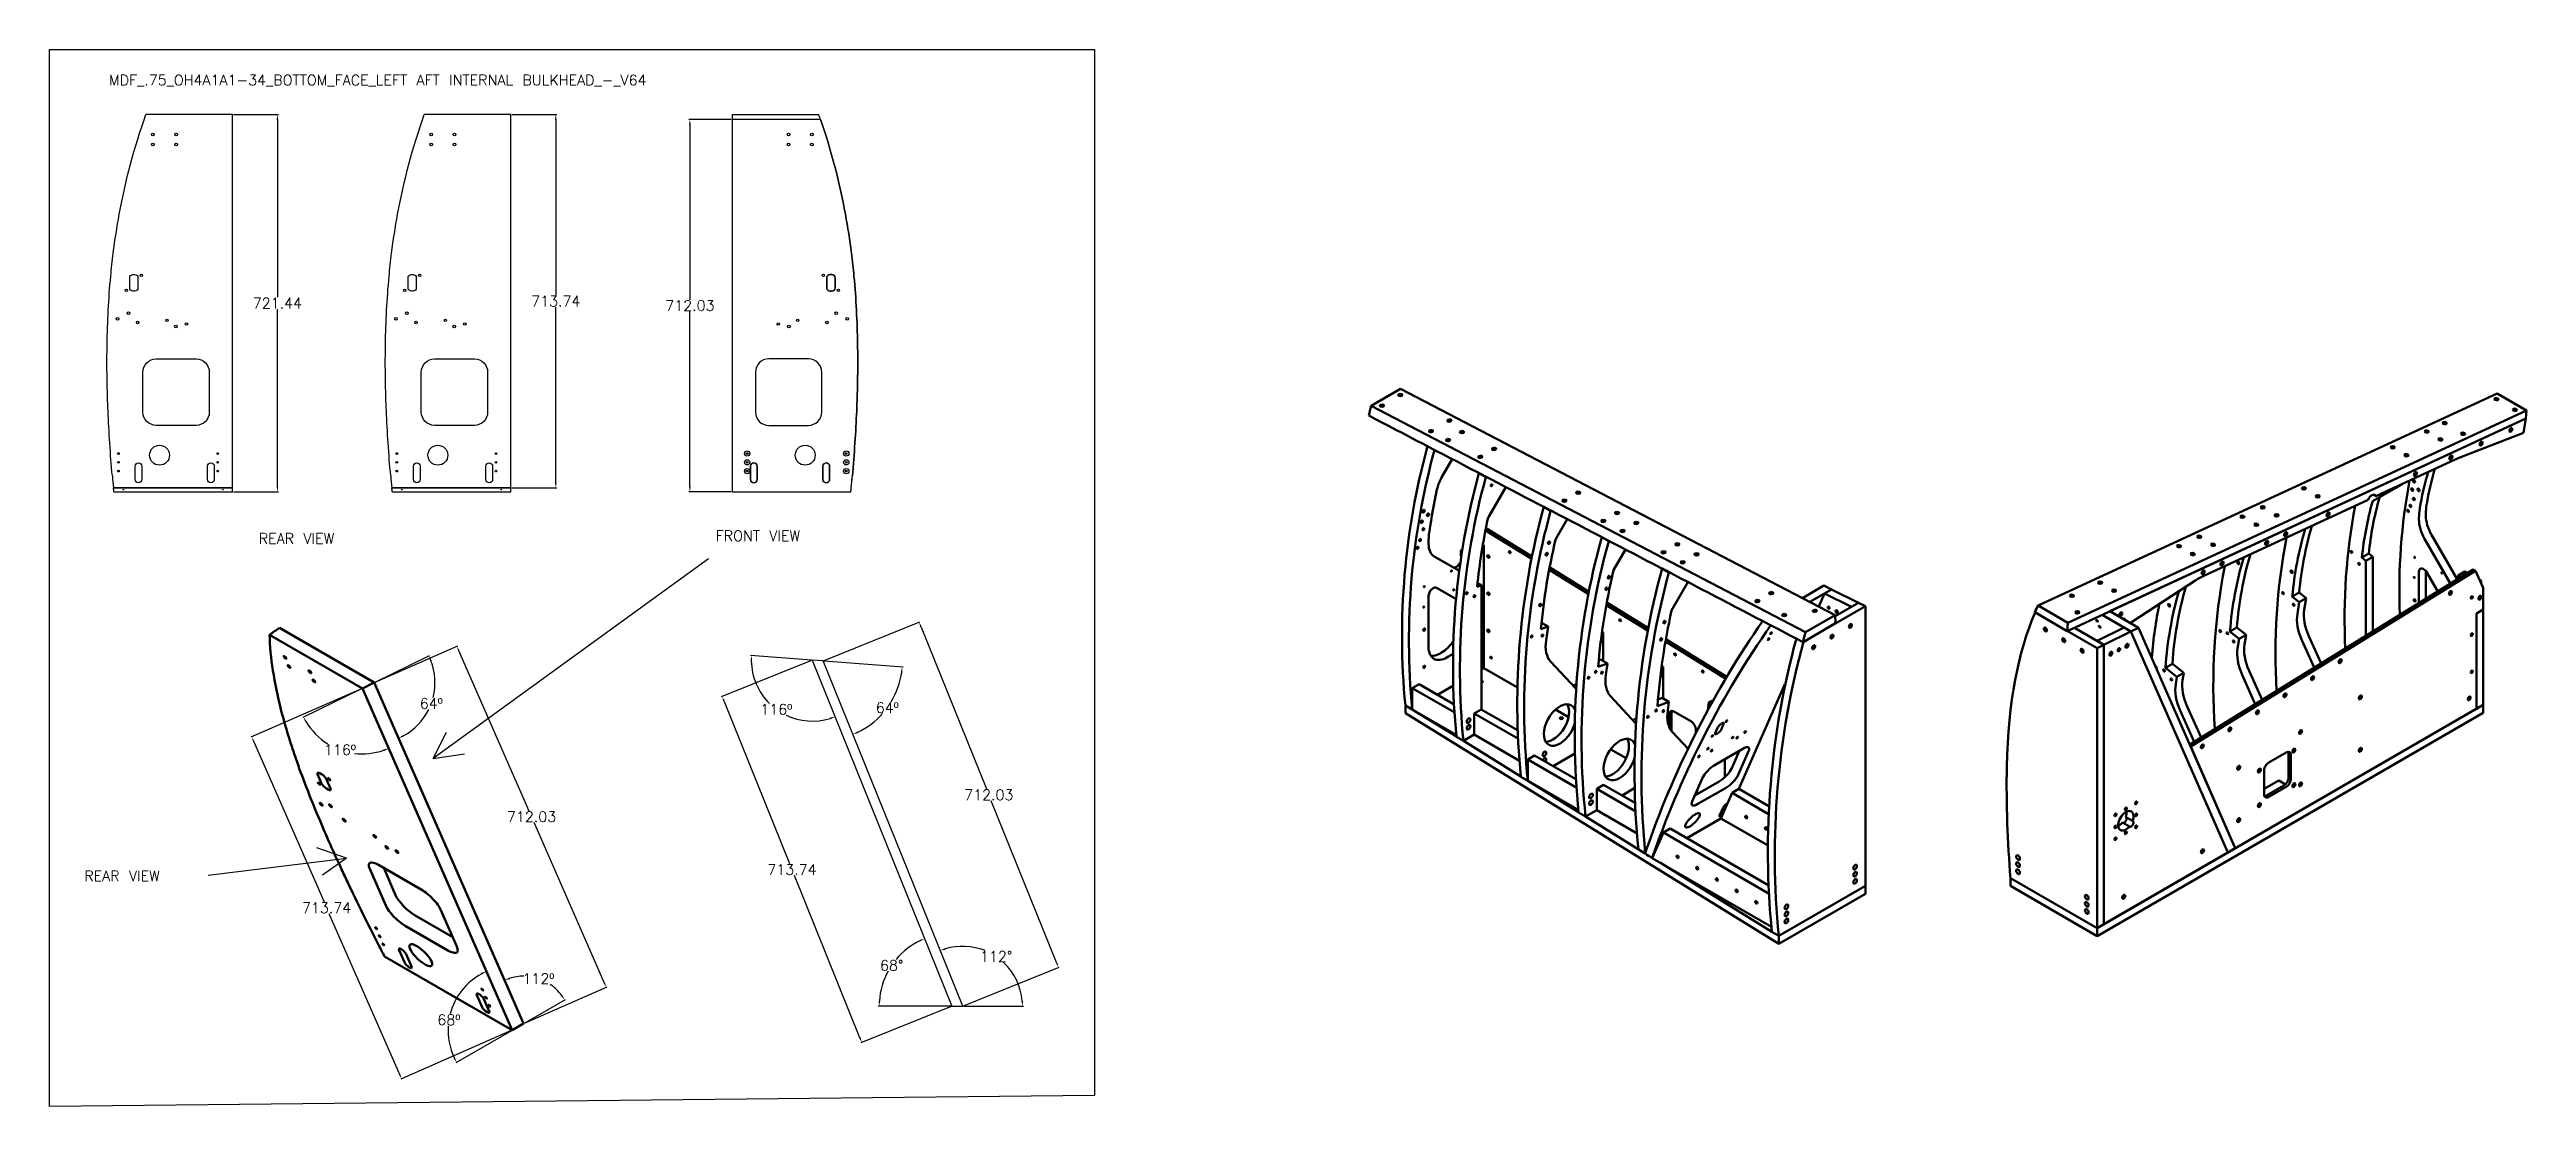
# Model space of a CAD drawing. Header units: millimetres. Extents: x 8001 to 31110, y 282 to 17125.
# Drawn here: x 17744 to 22485, y 2786 to 4807 of the extents above; entities that cross this region are included whole.
import ezdxf

# ---------------------------------------------------------------- set-up
doc = ezdxf.new("R2010")
doc.units = ezdxf.units.MM
doc.layers.add('Visible', color=7, linetype='Continuous', lineweight=50)
doc.styles.get("Standard").update_dxf_attribs({"font": 'txt.shx'})
doc.dimstyles.new('Dim-Standard', dxfattribs={"dimtxt": 3.048, "dimasz": 3.048, "dimexe": 1.778, "dimexo": 1.778, "dimgap": 1.27, "dimtad": 0, "dimtih": 1, "dimtoh": 1, "dimzin": 12, "dimdsep": 46, "dimtxsty": 'Standard', "dimcen": 0, "dimazin": 3, "dimtp": 0.254, "dimtm": 0.254, "dimtfac": 1, "dimtofl": 0, "dimtmove": 0, "dimatfit": 3, "dimfxl": 25.4, "dimtolj": 1, "dimtzin": 12, "dimarcsym": 1})

msp = doc.modelspace()

# ---------------------------------------------------------------- texts
msp.add_text('MDF_.75_OH4A1A1-34_BOTTOM_FACE_LEFT AFT INTERNAL BULKHEAD_-_V64', height=20).set_placement((17857.68, 4738.901))
at = {"char_height": 20, "attachment_point": 1}
for s, insert in [('REAR VIEW', (18144.436, 3882.194)), ('FRONT VIEW', (19018.915, 3887.255)), ('REAR VIEW', (17810.554, 3236.985))]:
    msp.add_mtext_dynamic_manual_height_columns(s, width=271.08804, gutter_width=15.24, heights=[0], dxfattribs=dict(at, insert=insert))

# ---------------------------------------------------------------- blocks, each defined once
blk = doc.blocks.new('*D14')
at = {"color": 0, "lineweight": -2, "transparency": 16777216}
for p, q in [((18367.1, 3597.5), (18525.3, 3666.8)), ((18527.7, 3656.9), (18661.7, 3351.3)), ((18805.6, 3023.2), (18671.6, 3328.8)), ((18653.1, 2945.4), (18811.2, 3014.7))]:
    blk.add_line(p, q, dxfattribs=at)
at = {"color": 0, "transparency": 16777216}
for points in [[(18529.2, 3657.6), (18526.1, 3656.3), (18523.7, 3666.1)], [(18807.1, 3023.8), (18804, 3022.5), (18809.6, 3014)]]:
    blk.add_solid(points, dxfattribs=at)
at = {"layer": 'Defpoints', "color": 0, "transparency": 16777216}
for p in [(18523.7, 3666.1), (18365.5, 3596.7), (18651.4, 2944.7)]:
    blk.add_point(p, dxfattribs=at)
at = {"color": 0, "transparency": 16777216, "insert": (18666.6, 3340.1), "char_height": 20, "attachment_point": 5}
blk.add_mtext('\\A1;712.03', dxfattribs=at)
blk = doc.blocks.new('*D15')
at = {"color": 0, "lineweight": -2, "transparency": 16777216}
for p, q in [((18341.2, 3584.9), (18129.5, 3492.1)), ((18135.1, 3483.6), (18269.5, 3177.2)), ((18413.7, 2848.3), (18279.4, 3154.7)), ((18627.8, 2931.2), (18416.1, 2838.4))]:
    blk.add_line(p, q, dxfattribs=at)
at = {"color": 0, "transparency": 16777216}
for points in [[(18136.7, 3484.3), (18133.6, 3483), (18131.1, 3492.8)], [(18415.2, 2849), (18412.2, 2847.6), (18417.7, 2839.1)]]:
    blk.add_solid(points, dxfattribs=at)
at = {"layer": 'Defpoints', "color": 0, "transparency": 16777216}
for p in [(18342.8, 3585.6), (18629.4, 2931.9), (18417.7, 2839.1)]:
    blk.add_point(p, dxfattribs=at)
at = {"color": 0, "transparency": 16777216, "insert": (18274.4, 3166), "char_height": 20, "attachment_point": 5}
blk.add_mtext('\\A1;713.74', dxfattribs=at)
blk = doc.blocks.new('*D16')
at = {"color": 0, "lineweight": -2, "transparency": 16777216}
for p, q in [((19226.7, 3638.8), (19410, 3712.8)), ((19412.1, 3702.9), (19537.1, 3393.3)), ((19671.3, 3061.2), (19546.3, 3370.8)), ((19493.4, 2978.6), (19676.7, 3052.6))]:
    blk.add_line(p, q, dxfattribs=at)
at = {"color": 0, "transparency": 16777216}
for points in [[(19413.6, 3703.5), (19410.5, 3702.3), (19408.3, 3712.2)], [(19672.9, 3061.9), (19669.8, 3060.6), (19675.1, 3052)]]:
    blk.add_solid(points, dxfattribs=at)
at = {"layer": 'Defpoints', "color": 0, "transparency": 16777216}
for p in [(19408.3, 3712.2), (19225, 3638.1), (19491.8, 2977.9)]:
    blk.add_point(p, dxfattribs=at)
at = {"color": 0, "transparency": 16777216, "insert": (19541.7, 3382.1), "char_height": 20, "attachment_point": 5}
blk.add_mtext('\\A1;712.03', dxfattribs=at)
blk = doc.blocks.new('*D17')
at = {"color": 0, "lineweight": -2, "transparency": 16777216}
for p, q in [((19202.2, 3639), (19029.7, 3569.3)), ((19035.1, 3560.7), (19160.5, 3250.4)), ((19295, 2917.5), (19169.6, 3227.8)), ((19469.6, 2977.2), (19297.1, 2907.6))]:
    blk.add_line(p, q, dxfattribs=at)
at = {"color": 0, "transparency": 16777216}
for points in [[(19036.7, 3561.4), (19033.6, 3560.1), (19031.4, 3570)], [(19296.5, 2918.1), (19293.4, 2916.9), (19298.7, 2908.2)]]:
    blk.add_solid(points, dxfattribs=at)
at = {"layer": 'Defpoints', "color": 0, "transparency": 16777216}
for p in [(19203.8, 3639.7), (19471.2, 2977.9), (19298.7, 2908.2)]:
    blk.add_point(p, dxfattribs=at)
at = {"color": 0, "transparency": 16777216, "insert": (19165, 3239.1), "char_height": 20, "attachment_point": 5}
blk.add_mtext('\\A1;713.74', dxfattribs=at)
blk = doc.blocks.new('*D18')
at = {"color": 0, "lineweight": -2, "transparency": 16777216}
blk.add_line((19469.4, 2977.9), (19330.1, 2977.9), dxfattribs=at)
for start, end in [(116.1132, 140.2021), (151.4253, 175.8868)]:
    blk.add_arc((19471.2, 2977.9), 139.3, start, end, dxfattribs=at)
at = {"color": 0, "transparency": 16777216}
for points in [[(19409.2, 3104.5), (19410.6, 3101.5), (19419, 3107.1)], [(19333.9, 2987.8), (19330.6, 2988), (19331.9, 2977.9)]]:
    blk.add_solid(points, dxfattribs=at)
at = {"layer": 'Defpoints', "color": 0, "transparency": 16777216}
for p in [(19203.8, 3639.7), (19373.3, 3077), (19471.2, 2977.9), (19471.2, 2977.9), (19491.8, 2977.9)]:
    blk.add_point(p, dxfattribs=at)
at = {"color": 0, "transparency": 16777216, "insert": (19355.7, 3055.8), "char_height": 20, "attachment_point": 5}
blk.add_mtext('\\A1;68°', dxfattribs=at)
blk = doc.blocks.new('*D19')
at = {"color": 0, "lineweight": -2, "transparency": 16777216}
blk.add_line((19226.8, 3638), (19377.8, 3626.6), dxfattribs=at)
for start, end in [(328.974, 351.9248), (295.7838, 318.3749)]:
    blk.add_arc((19225, 3638.1), 151.5, start, end, dxfattribs=at)
at = {"color": 0, "transparency": 16777216}
for points in [[(19373.3, 3617), (19376.6, 3616.6), (19376, 3626.8)], [(19291.6, 3500.2), (19290.2, 3503.2), (19281.8, 3497.7)]]:
    blk.add_solid(points, dxfattribs=at)
at = {"layer": 'Defpoints', "color": 0, "transparency": 16777216}
for p in [(19203.8, 3639.7), (19225, 3638.1), (19225, 3638.1), (19328.8, 3527.8), (19491.8, 2977.9)]:
    blk.add_point(p, dxfattribs=at)
at = {"color": 0, "transparency": 16777216, "insert": (19347.3, 3548.8), "char_height": 20, "attachment_point": 5}
blk.add_mtext('\\A1;64º', dxfattribs=at)
blk = doc.blocks.new('*D20')
at = {"color": 0, "lineweight": -2, "transparency": 16777216}
blk.add_line((18627.9, 2931), (18521.6, 2869.7), dxfattribs=at)
for start, end in [(118.3455, 165.299), (175.978, 205.3305)]:
    blk.add_arc((18629.4, 2931.9), 122.7, start, end, dxfattribs=at)
at = {"color": 0, "transparency": 16777216}
for points in [[(18570.4, 3041.5), (18571.9, 3038.5), (18580.1, 3044.3)], [(18519.9, 2880.2), (18517, 2878.6), (18523.1, 2870.6)]]:
    blk.add_solid(points, dxfattribs=at)
at = {"layer": 'Defpoints', "color": 0, "transparency": 16777216}
for p in [(18342.8, 3585.6), (18527.9, 3001), (18651.4, 2944.7), (18629.4, 2931.9), (18629.4, 2931.9)]:
    blk.add_point(p, dxfattribs=at)
at = {"color": 0, "transparency": 16777216, "insert": (18508.3, 2951.8), "char_height": 20, "attachment_point": 5}
blk.add_mtext('\\A1;68º', dxfattribs=at)
blk = doc.blocks.new('*D21')
at = {"color": 0, "lineweight": -2, "transparency": 16777216}
blk.add_line((19202.1, 3639.8), (19085.7, 3648.5), dxfattribs=at)
for start, end in [(180.6219, 225.3086), (244.707, 287.0867)]:
    blk.add_arc((19203.8, 3639.7), 116.6, start, end, dxfattribs=at)
at = {"color": 0, "transparency": 16777216}
for points in [[(19085.5, 3638.5), (19088.9, 3638.4), (19087.5, 3648.4)], [(19237.5, 3529.8), (19238.7, 3526.6), (19247.5, 3531.5)]]:
    blk.add_solid(points, dxfattribs=at)
at = {"layer": 'Defpoints', "color": 0, "transparency": 16777216}
for p in [(19203.8, 3639.7), (19203.8, 3639.7), (19225, 3638.1), (19107.7, 3573.7), (19471.2, 2977.9)]:
    blk.add_point(p, dxfattribs=at)
at = {"color": 0, "transparency": 16777216, "insert": (19135, 3545.5), "char_height": 20, "attachment_point": 5}
blk.add_mtext('\\A1;116º', dxfattribs=at)
blk = doc.blocks.new('*D22')
at = {"color": 0, "lineweight": -2, "transparency": 16777216}
blk.add_line((18341.2, 3584.8), (18228.7, 3529.6), dxfattribs=at)
for start, end in [(210.7124, 238.1196), (263.0787, 289.1005)]:
    blk.add_arc((18342.8, 3585.6), 125.2, start, end, dxfattribs=at)
at = {"color": 0, "transparency": 16777216}
for points in [[(18233.6, 3520.8), (18236.6, 3522.4), (18230.3, 3530.4)], [(18383.2, 3468.8), (18384.4, 3465.7), (18393.1, 3470.9)]]:
    blk.add_solid(points, dxfattribs=at)
at = {"layer": 'Defpoints', "color": 0, "transparency": 16777216}
for p in [(18342.8, 3585.6), (18342.8, 3585.6), (18365.5, 3596.7), (18271.5, 3482.6), (18629.4, 2931.9)]:
    blk.add_point(p, dxfattribs=at)
at = {"color": 0, "transparency": 16777216, "insert": (18299.8, 3468), "char_height": 20, "attachment_point": 5}
blk.add_mtext('\\A1;116º', dxfattribs=at)
blk = doc.blocks.new('*D23')
at = {"color": 0, "lineweight": -2, "transparency": 16777216}
blk.add_line((18367.1, 3597.5), (18471.4, 3648.7), dxfattribs=at)
for start, end in [(345.7262, 21.2038), (298.6091, 333.8609)]:
    blk.add_arc((18365.5, 3596.7), 116.2, start, end, dxfattribs=at)
at = {"color": 0, "transparency": 16777216}
for points in [[(18472.3, 3638.1), (18475.3, 3639.4), (18469.8, 3647.9)], [(18421.9, 3493.3), (18420.4, 3496.2), (18412.2, 3490.3)]]:
    blk.add_solid(points, dxfattribs=at)
at = {"layer": 'Defpoints', "color": 0, "transparency": 16777216}
for p in [(18342.8, 3585.6), (18365.5, 3596.7), (18365.5, 3596.7), (18460.1, 3529.3), (18651.4, 2944.7)]:
    blk.add_point(p, dxfattribs=at)
at = {"color": 0, "transparency": 16777216, "insert": (18474.6, 3556.8), "char_height": 20, "attachment_point": 5}
blk.add_mtext('\\A1;64º', dxfattribs=at)
blk = doc.blocks.new('*D24')
at = {"color": 0, "lineweight": -2, "transparency": 16777216}
blk.add_line((18653, 2945.5), (18731.3, 2990.8), dxfattribs=at)
for start, end in [(89.8367, 107.3387), (36.3374, 55.6476)]:
    blk.add_arc((18651.4, 2944.7), 90.5, start, end, dxfattribs=at)
at = {"color": 0, "transparency": 16777216}
for points in [[(18625.1, 3029.4), (18623.9, 3032.6), (18615.1, 3027.5)], [(18725.7, 2999.2), (18722.9, 2997.3), (18729.8, 2989.9)]]:
    blk.add_solid(points, dxfattribs=at)
at = {"layer": 'Defpoints', "color": 0, "transparency": 16777216}
for p in [(18365.5, 3596.7), (18699.5, 3021.3), (18651.4, 2944.7), (18651.4, 2944.7), (18629.4, 2931.9)]:
    blk.add_point(p, dxfattribs=at)
at = {"color": 0, "transparency": 16777216, "insert": (18679.6, 3030.6), "char_height": 20, "attachment_point": 5}
blk.add_mtext('\\A1;112º', dxfattribs=at)
blk = doc.blocks.new('*D25')
at = {"color": 0, "lineweight": -2, "transparency": 16777216}
blk.add_line((19493.5, 2977.9), (19607.9, 2977.9), dxfattribs=at)
for start, end in [(68.0552, 106.9904), (5.0096, 46.9309)]:
    blk.add_arc((19491.8, 2977.9), 114.4, start, end, dxfattribs=at)
at = {"color": 0, "transparency": 16777216}
for points in [[(19458.9, 3085.8), (19457.8, 3088.9), (19448.9, 3084)], [(19607.4, 2988), (19604.1, 2987.8), (19606.2, 2977.9)]]:
    blk.add_solid(points, dxfattribs=at)
at = {"layer": 'Defpoints', "color": 0, "transparency": 16777216}
for p in [(19225, 3638.1), (19582.7, 3047.3), (19471.2, 2977.9), (19491.8, 2977.9), (19491.8, 2977.9)]:
    blk.add_point(p, dxfattribs=at)
at = {"color": 0, "transparency": 16777216, "insert": (19555.7, 3072.8), "char_height": 20, "attachment_point": 5}
blk.add_mtext('\\A1;112°', dxfattribs=at)
blk = doc.blocks.new('*D27')
at = {"color": 0, "lineweight": -2, "transparency": 16777216}
for p, q in [((18628.8, 4683.1), (18714.8, 4683.1)), ((18713, 4673.1), (18713, 4337.5)), ((18713, 3979.3), (18713, 4314.9)), ((18628.8, 3969.3), (18714.8, 3969.3))]:
    blk.add_line(p, q, dxfattribs=at)
at = {"color": 0, "transparency": 16777216}
for points in [[(18711.3, 4673.1), (18714.6, 4673.1), (18713, 4683.1)], [(18711.3, 3979.3), (18714.6, 3979.3), (18713, 3969.3)]]:
    blk.add_solid(points, dxfattribs=at)
at = {"layer": 'Defpoints', "color": 0, "transparency": 16777216}
for p in [(18627, 4683.1), (18627, 3969.3), (18713, 3969.3)]:
    blk.add_point(p, dxfattribs=at)
at = {"color": 0, "transparency": 16777216, "insert": (18713, 4326.2), "char_height": 20, "attachment_point": 5}
blk.add_mtext('\\A1;713.74', dxfattribs=at)
blk = doc.blocks.new('*D28')
at = {"color": 0, "lineweight": -2, "transparency": 16777216}
for p, q in [((19048.8, 4673.7), (18967.9, 4673.7)), ((18969.7, 4663.7), (18969.7, 4328.9)), ((18969.7, 3971.6), (18969.7, 4306.4)), ((19048.8, 3961.6), (18967.9, 3961.6))]:
    blk.add_line(p, q, dxfattribs=at)
at = {"color": 0, "transparency": 16777216}
for points in [[(18968, 4663.7), (18971.3, 4663.7), (18969.7, 4673.7)], [(18968, 3971.6), (18971.3, 3971.6), (18969.7, 3961.6)]]:
    blk.add_solid(points, dxfattribs=at)
at = {"layer": 'Defpoints', "color": 0, "transparency": 16777216}
for p in [(19050.6, 4673.7), (18969.7, 3961.6), (19050.6, 3961.6)]:
    blk.add_point(p, dxfattribs=at)
at = {"color": 0, "transparency": 16777216, "insert": (18969.7, 4317.7), "char_height": 20, "attachment_point": 5}
blk.add_mtext('\\A1;712.03', dxfattribs=at)
blk = doc.blocks.new('*D26')
at = {"color": 0, "lineweight": -2, "transparency": 16777216}
for p, q in [((18096.1, 4683.1), (18182, 4683.1)), ((18180.2, 4673.1), (18180.2, 4333.6)), ((18180.2, 3971.6), (18180.2, 4311.1)), ((18096.1, 3961.6), (18182, 3961.6))]:
    blk.add_line(p, q, dxfattribs=at)
at = {"color": 0, "transparency": 16777216}
for points in [[(18178.6, 4673.1), (18181.9, 4673.1), (18180.2, 4683.1)], [(18178.6, 3971.6), (18181.9, 3971.6), (18180.2, 3961.6)]]:
    blk.add_solid(points, dxfattribs=at)
at = {"layer": 'Defpoints', "color": 0, "transparency": 16777216}
for p in [(18094.3, 4683.1), (18094.3, 3961.6), (18180.2, 3961.6)]:
    blk.add_point(p, dxfattribs=at)
at = {"color": 0, "transparency": 16777216, "insert": (18180.2, 4322.4), "char_height": 20, "attachment_point": 5}
blk.add_mtext('\\A1;721.44', dxfattribs=at)

# ---------------------------------------------------------------- dimensions: what is measured, and where the dimension line sits
at = {"color": 3}
for base, p1, p2, picture, middle in [((18180.229, 3961.646), (18094.279, 4683.086), (18094.279, 3961.646), '*D26', (18180.229, 4322.366)), ((18712.98, 3969.343), (18627.031, 4683.086), (18627.031, 3969.343), '*D27', (18712.98, 4326.214)), ((18969.683, 3961.646), (19050.579, 4673.674), (19050.579, 3961.646), '*D28', (18969.683, 4317.66))]:
    dim = msp.add_linear_dim(base=base, p1=p1, p2=p2, angle=90, dimstyle='Dim-Standard', override={"dimtxt": 20, "dimasz": 10}, dxfattribs=at)
    dim.commit()
    dim.dimension.update_dxf_attribs({"geometry": picture, "text_midpoint": middle})
for p1, p2, distance, picture, middle in [((19491.75, 2977.912), (19225.02, 3638.093), -197.708, '*D16', (19541.697, 3382.066)), ((18651.424, 2944.653), (18365.496, 3596.749), -172.698, '*D14', (18666.621, 3340.051)), ((19203.831, 3639.683), (19471.204, 2977.912), -186.018, '*D17', (19165.045, 3239.114)), ((18342.782, 3585.604), (18629.399, 2931.937), -231.128, '*D15', (18274.417, 3165.957))]:
    dim = msp.add_aligned_dim(p1=p1, p2=p2, distance=distance, dimstyle='Dim-Standard', override={"dimtxt": 20, "dimasz": 10}, dxfattribs=at)
    dim.commit()
    dim.dimension.update_dxf_attribs({"geometry": picture, "text_midpoint": middle})
for base, line1, line2, text, picture, middle in [((18460.081, 3529.273), ((18651.424, 2944.653), (18365.496, 3596.749)), ((18365.496, 3596.749), (18342.782, 3585.604)), '64º', '*D23', (18474.611, 3556.833)), ((19107.666, 3573.659), ((19203.831, 3639.683), (19471.204, 2977.912)), ((19225.02, 3638.093), (19203.831, 3639.683)), '116º', '*D21', (19135.027, 3545.487)), ((19328.766, 3527.755), ((19491.75, 2977.912), (19225.02, 3638.093)), ((19225.02, 3638.093), (19203.831, 3639.683)), '64º', '*D19', (19347.32, 3548.76)), ((18271.51, 3482.61), ((18342.782, 3585.604), (18629.399, 2931.937)), ((18365.496, 3596.749), (18342.782, 3585.604)), '116º', '*D22', (18299.752, 3467.978)), ((18699.501, 3021.27), ((18651.424, 2944.653), (18365.496, 3596.749)), ((18629.399, 2931.937), (18651.424, 2944.653)), '112º', '*D24', (18679.618, 3030.599))]:
    dim = msp.add_angular_dim_2l(base=base, line1=line1, line2=line2, text=text, dimstyle='Dim-Standard', override={"dimtxt": 20, "dimasz": 10}, dxfattribs=at)
    dim.commit()
    dim.dimension.update_dxf_attribs({"geometry": picture, "text_midpoint": middle})
for base, line1, picture, middle in [((19373.26, 3077.003), ((19203.831, 3639.683), (19471.204, 2977.912)), '*D18', (19355.697, 3055.823)), ((19582.719, 3047.296), ((19491.75, 2977.912), (19225.02, 3638.093)), '*D25', (19555.727, 3072.761))]:
    dim = msp.add_angular_dim_2l(base=base, line1=line1, line2=((19471.204, 2977.912), (19491.75, 2977.912)), dimstyle='Dim-Standard', override={"dimtxt": 20, "dimasz": 10}, dxfattribs=at)
    dim.commit()
    dim.dimension.update_dxf_attribs({"geometry": picture, "text_midpoint": middle})
dim = msp.add_angular_dim_2l(base=(18527.9, 3000.957), line1=((18342.782, 3585.604), (18629.399, 2931.937)), line2=((18629.399, 2931.937), (18651.424, 2944.653)), text='68º', dimstyle='Dim-Standard', override={"dimtxt": 20, "dimasz": 10}, dxfattribs=at)
dim.commit()
dim.dimension.update_dxf_attribs({"geometry": '*D20', "text_midpoint": (18508.276, 2951.816), "dimtype": 162})

# ---------------------------------------------------------------- linework, layer by layer
for p, q in [((18094.279, 4683.086), (17928.542, 4683.086)), ((18094.279, 4683.086), (17928.542, 4683.086)), ((18094.279, 3969.343), (18094.279, 4683.086)), ((18627.031, 4683.086), (18461.293, 4683.086)), ((18627.031, 4683.086), (18461.293, 4683.086)), ((18627.031, 3969.343), (18627.031, 4683.086)), ((19050.579, 4683.086), (19050.579, 3969.343)), ((19050.579, 4683.086), (19216.317, 4683.086)), ((19050.579, 4673.674), (19050.579, 3961.646)), ((17866.452, 3969.343), (18094.279, 3969.343)), ((17867.241, 3961.646), (18094.279, 3961.646)), ((18094.279, 3961.646), (18094.279, 3969.343)), ((18399.203, 3969.343), (18627.031, 3969.343)), ((18399.992, 3961.646), (18627.031, 3961.646)), ((18627.031, 3961.646), (18627.031, 3969.343)), ((19050.579, 3969.343), (19050.579, 3961.646)), ((19050.579, 3961.646), (19277.617, 3961.646)), ((19050.579, 3961.646), (19277.617, 3961.646)), ((19005.563, 3833.244), (18478.424, 3451.46)), ((18478.424, 3451.46), (18503.929, 3501.583)), ((18478.424, 3451.46), (18538.044, 3460.241)), ((18312.656, 3260.637), (18255.773, 3280.534)), ((18047.647, 3228.165), (18312.656, 3260.637)), ((18312.656, 3260.637), (18266.8, 3228.081))]:
    msp.add_line(p, q)
at = {"color": 2}
for p, q in [((19219.617, 4673.674), (19050.579, 4673.674)), ((18094.279, 3969.343), (17866.452, 3969.343)), ((18627.031, 3969.343), (18399.203, 3969.343))]:
    msp.add_line(p, q, dxfattribs=at)
for points in [[(17744.065, 4807.267), (19744.065, 4807.267), (19744.065, 2807.267), (17744.065, 2786.128)], [(19471.204, 2977.912), (19491.75, 2977.912), (19225.02, 3638.093), (19203.831, 3639.683)]]:
    msp.add_lwpolyline(points, close=True)
for points in [[(17906.97, 4345.371), (17903.795, 4345.371, -0.41421356), (17897.445, 4351.721), (17897.445, 4370.771, -0.41421356), (17903.795, 4377.121), (17906.97, 4377.121, -0.41421356), (17913.32, 4370.771), (17913.32, 4351.721, -0.41421356)], [(18439.721, 4345.371), (18436.546, 4345.371, -0.41421356), (18430.196, 4351.721), (18430.196, 4370.771, -0.41421356), (18436.546, 4377.121), (18439.721, 4377.121, -0.41421356), (18446.071, 4370.771), (18446.071, 4351.721, -0.41421356)], [(19241.063, 4345.371), (19237.888, 4345.371, -0.41421356), (19231.538, 4351.721), (19231.538, 4370.771, -0.41421356), (19237.888, 4377.121), (19241.063, 4377.121, -0.41421356), (19247.413, 4370.771), (19247.413, 4351.721, -0.41421356)], [(19237.888, 4377.121, 0.41421356), (19231.538, 4370.771), (19231.538, 4351.721, 0.41421356), (19237.888, 4345.371), (19241.063, 4345.371, 0.41421356), (19247.413, 4351.721), (19247.413, 4370.771, 0.41421356), (19241.063, 4377.121)], [(18024.429, 4088.646), (17948.229, 4088.646, -0.41421356), (17922.829, 4114.046), (17922.829, 4190.246, -0.41421356), (17948.229, 4215.646), (18024.429, 4215.646, -0.41421356), (18049.829, 4190.246), (18049.829, 4114.046, -0.41421356)], [(18557.181, 4088.646), (18480.981, 4088.646, -0.41421356), (18455.581, 4114.046), (18455.581, 4190.246, -0.41421356), (18480.981, 4215.646), (18557.181, 4215.646, -0.41421356), (18582.581, 4190.246), (18582.581, 4114.046, -0.41421356)], [(19196.629, 4088.646, 0.41421356), (19222.029, 4114.046), (19222.029, 4190.246, 0.41421356), (19196.629, 4215.646), (19120.429, 4215.646, 0.41421356), (19095.029, 4190.246), (19095.029, 4114.046, 0.41421356), (19120.429, 4088.646)], [(19120.429, 4088.646), (19196.629, 4088.646, 0.41421356), (19222.029, 4114.046), (19222.029, 4190.246, 0.41421356), (19196.629, 4215.646), (19120.429, 4215.646, 0.41421356), (19095.029, 4190.246), (19095.029, 4114.046, 0.41421356)], [(17907.798, 3985.197), (17907.798, 4010.597, -1), (17920.498, 4010.597), (17920.498, 3985.197, -1)], [(18046.654, 3985.197), (18046.654, 4010.597, -1), (18059.354, 4010.597), (18059.354, 3985.197, -1)], [(18440.549, 3985.197), (18440.549, 4010.597, -1), (18453.249, 4010.597), (18453.249, 3985.197, -1)], [(18579.406, 3985.197), (18579.406, 4010.597, -1), (18592.106, 4010.597), (18592.106, 3985.197, -1)], [(19098.204, 4010.597), (19098.204, 3985.197, -1), (19085.504, 3985.197), (19085.504, 4010.597, -1)], [(19085.504, 4010.597), (19085.504, 3985.197, 1), (19098.204, 3985.197), (19098.204, 4010.597, 1)], [(19237.06, 4010.597), (19237.06, 3985.197, -1), (19224.36, 3985.197), (19224.36, 4010.597, -1)], [(19224.36, 4010.597), (19224.36, 3985.197, 1), (19237.06, 3985.197), (19237.06, 4010.597, 1)]]:
    msp.add_lwpolyline(points, format="xyb", close=True)
for centre, radius in [((17941.879, 4644.818), 2.413), ((17986.329, 4644.818), 2.413), ((18474.631, 4644.818), 2.413), ((18519.081, 4644.818), 2.413), ((19158.529, 4644.818), 2.413), ((19158.529, 4644.818), 2.413), ((19202.979, 4644.818), 2.413), ((19202.979, 4644.818), 2.413), ((17941.879, 4625.768), 2.413), ((17986.329, 4625.768), 2.413), ((18474.631, 4625.768), 2.413), ((18519.081, 4625.768), 2.413), ((19158.529, 4625.768), 2.413), ((19158.529, 4625.768), 2.413), ((19202.979, 4625.768), 2.413), ((19202.979, 4625.768), 2.413), ((17919.67, 4375.533), 2.153), ((18452.421, 4375.533), 2.153), ((19225.188, 4375.533), 2.153), ((19225.188, 4375.533), 2.153), ((17891.095, 4346.958), 2.153), ((18423.846, 4346.958), 2.153), ((19253.763, 4346.958), 2.153), ((19253.763, 4346.958), 2.153), ((17874.258, 4292.408), 2.457), ((17895.086, 4303.311), 2.457), ((17912.726, 4285.19), 2.457), ((17968.902, 4289.516), 2.457), ((17985.931, 4277.743), 2.457), ((18006.07, 4282.541), 2.457), ((18407.009, 4292.408), 2.457), ((18427.837, 4303.311), 2.457), ((18445.477, 4285.19), 2.457), ((18501.653, 4289.516), 2.457), ((18518.682, 4277.743), 2.457), ((18538.821, 4282.541), 2.457), ((19138.789, 4282.541), 2.457), ((19138.789, 4282.541), 2.457), ((19158.927, 4277.743), 2.457), ((19158.927, 4277.743), 2.457), ((19175.957, 4289.516), 2.457), ((19175.957, 4289.516), 2.457), ((19232.133, 4285.19), 2.457), ((19232.133, 4285.19), 2.457), ((19249.772, 4303.311), 2.457), ((19249.772, 4303.311), 2.457), ((19270.601, 4292.408), 2.457), ((19270.601, 4292.408), 2.457), ((17875.977, 4034.716), 1.588), ((17954.579, 4031.496), 19.05), ((18065.704, 4034.716), 1.588), ((18408.728, 4034.716), 1.588), ((18487.331, 4031.496), 19.05), ((18598.456, 4034.716), 1.588), ((19079.154, 4034.716), 5.08), ((19079.154, 4034.716), 1.588), ((19190.279, 4031.496), 19.05), ((19190.279, 4031.496), 19.05), ((19268.881, 4034.716), 5.08), ((19268.881, 4034.716), 1.588), ((17875.977, 4017.904), 1.588), ((17875.977, 4001.093), 1.588), ((18065.704, 4017.904), 1.588), ((18065.704, 4001.093), 1.588), ((18408.728, 4017.904), 1.588), ((18408.728, 4001.093), 1.588), ((18598.456, 4017.904), 1.588), ((18598.456, 4001.093), 1.588), ((19079.154, 4017.904), 5.08), ((19079.154, 4001.093), 5.08), ((19079.154, 4017.904), 1.588), ((19079.154, 4001.093), 1.588), ((19268.881, 4017.904), 5.08), ((19268.881, 4001.093), 5.08), ((19268.881, 4017.904), 1.588), ((19268.881, 4001.093), 1.588)]:
    msp.add_circle(centre, radius)
for centre, major_axis, ratio, start_param, end_param in [((17913.273, 4023.471), (-30.927, 374.906), 0.13709302, 1.64350505, 1.7043633), ((18446.024, 4023.471), (-30.927, 374.906), 0.13709302, 1.64350505, 1.7043633), ((19231.444, 4023.599), (30.957, 375.468), 0.13729158, 4.55795958, 4.63947581), ((19231.585, 4023.471), (30.927, 374.906), 0.13709302, 4.57882201, 4.63968026)]:
    msp.add_ellipse(centre, major_axis=major_axis, ratio=ratio, start_param=start_param, end_param=end_param)
for centre in [(17885.502, 3965.494), (18075.813, 3965.494), (18418.253, 3965.494), (18608.564, 3965.494)]:
    msp.add_ellipse(centre, major_axis=(-0.992, 0), ratio=0.37460659)
for points, knots in [([(17864.259, 3992.008), (17860.512, 4033.848), (17857.718, 4075.966), (17855.632, 4125.505), (17855.308, 4134.347), (17854.566, 4158.291), (17854.243, 4173.427), (17853.881, 4207.005), (17853.919, 4225.465), (17854.938, 4287.16), (17857.119, 4330.499), (17862.58, 4388.479), (17864.206, 4403.341), (17869.207, 4443.141), (17873.002, 4467.836), (17889.359, 4556.933), (17906.097, 4619.875), (17928.542, 4683.086)], [-81.28734894, -81.28734894, -81.28734894, -81.28734894, -69.51057329, -69.51057329, -66.91307914, -66.91307914, -62.48938539, -62.48938539, -57.1210131, -57.1210131, -44.5698443, -44.5698443, -40.24351014, -40.24351014, -32.90047733, -32.90047733, -13.48718842, -13.48718842, -13.48718842, -13.48718842]), ([(18397.01, 3992.008), (18393.263, 4033.848), (18390.469, 4075.966), (18388.383, 4125.505), (18388.059, 4134.347), (18387.317, 4158.291), (18386.994, 4173.427), (18386.632, 4207.005), (18386.67, 4225.465), (18387.689, 4287.16), (18389.871, 4330.499), (18395.331, 4388.479), (18396.957, 4403.341), (18401.958, 4443.141), (18405.753, 4467.836), (18422.11, 4556.933), (18438.848, 4619.875), (18461.293, 4683.086)], [-81.28734894, -81.28734894, -81.28734894, -81.28734894, -69.51057329, -69.51057329, -66.91307914, -66.91307914, -62.48938539, -62.48938539, -57.1210131, -57.1210131, -44.5698443, -44.5698443, -40.24351014, -40.24351014, -32.90047733, -32.90047733, -13.48718842, -13.48718842, -13.48718842, -13.48718842]), ([(19219.617, 4673.674), (19240.411, 4613.622), (19256.088, 4553.724), (19271.856, 4467.836), (19275.651, 4443.141), (19280.653, 4403.341), (19282.279, 4388.479), (19283.678, 4373.617), (19287.739, 4330.499), (19289.92, 4287.16), (19290.94, 4225.465), (19290.977, 4207.005), (19290.616, 4173.427), (19290.292, 4158.291), (19289.55, 4134.347), (19289.226, 4125.505), (19287.14, 4075.966), (19284.346, 4033.848), (19280.599, 3992.008)], [-80.32365279, -80.32365279, -80.32365279, -80.32365279, -61.87406004, -61.87406004, -54.53102722, -54.53102722, -50.20469306, -50.20469306, -50.20469306, -37.65352427, -37.65352427, -32.28515197, -32.28515197, -27.86145822, -27.86145822, -25.26396408, -25.26396408, -13.48718842, -13.48718842, -13.48718842, -13.48718842]), ([(19280.599, 3992.008), (19284.346, 4033.848), (19287.14, 4075.966), (19289.226, 4125.505), (19289.55, 4134.347), (19290.292, 4158.291), (19290.616, 4173.427), (19290.977, 4207.005), (19290.94, 4225.465), (19289.92, 4287.16), (19287.739, 4330.499), (19282.279, 4388.479), (19280.653, 4403.341), (19275.651, 4443.141), (19271.856, 4467.836), (19256.088, 4553.724), (19240.411, 4613.622), (19219.617, 4673.674)], [-81.28734894, -81.28734894, -81.28734894, -81.28734894, -69.51057329, -69.51057329, -66.91307914, -66.91307914, -62.48938539, -62.48938539, -57.1210131, -57.1210131, -44.5698443, -44.5698443, -40.24351014, -40.24351014, -32.90047733, -32.90047733, -14.45088458, -14.45088458, -14.45088458, -14.45088458])]:
    msp.add_open_spline(points, degree=3, knots=knots)
for points in [[(19219.617, 4673.674), (19218.531, 4676.811), (19217.431, 4679.948), (19216.317, 4683.086)], [(17867.241, 3961.646), (17866.974, 3964.212), (17866.711, 3966.777), (17866.452, 3969.343)], [(18399.992, 3961.646), (18399.726, 3964.212), (18399.463, 3966.777), (18399.203, 3969.343)], [(19277.617, 3961.646), (19277.884, 3964.212), (19278.147, 3966.777), (19278.406, 3969.343)]]:
    msp.add_open_spline(points, degree=3)
at = {"layer": 'Visible', "extrusion": (0, 0.816497, 0.57735)}
for p, q in [((20273.42, 4126.146), (20329.629, 4158.598)), ((21104.55, 3692.999), (20273.42, 4126.146)), ((20329.629, 4158.598), (21161.409, 3725.827)), ((20381.367, 4048.691), (20381.365, 4048.69)), ((20394.566, 4041.069), (20381.365, 4048.69)), ((20395.242, 4041.459), (20394.566, 4041.069)), ((20428.788, 4023.976), (20408.426, 3988.707)), ((20479.766, 3997.407), (20479.765, 3997.406)), ((20492.966, 3989.785), (20479.765, 3997.406)), ((20493.642, 3990.175), (20492.966, 3989.785)), ((20531.1, 3970.652), (20497.97, 3913.114)), ((20579.49, 3833.8), (20492.23, 3887.614)), ((20495.418, 3890.902), (20492.547, 3889.245)), ((20580.455, 3838.46), (20495.418, 3890.902)), ((20603.834, 3932.744), (20603.834, 3932.744)), ((20617.035, 3925.122), (20603.834, 3932.744)), ((20617.71, 3925.512), (20617.035, 3925.122)), ((20626.382, 3870.049), (20648.944, 3909.234)), ((20383.395, 3865.393), (20383.395, 3861.902)), ((20444.999, 3849.304), (20446.749, 3850.314)), ((20444.999, 3839.154), (20444.999, 3849.304)), ((20446.452, 3848.465), (20444.999, 3849.304)), ((20486.927, 3858.267), (20489.002, 3859.466)), ((20489.002, 3859.466), (20487.295, 3860.452)), ((20489.002, 3859.466), (20489.002, 3807.109)), ((20728.27, 3867.149), (20715.069, 3874.771)), ((20728.944, 3867.539), (20728.27, 3867.149)), ((20737.525, 3811.813), (20760.225, 3851.236)), ((20394.221, 3837.972), (20441.047, 3810.937)), ((20489.002, 3807.109), (20489.002, 3624.495)), ((20688.729, 3766.432), (20614.156, 3812.421)), ((20689.668, 3771.107), (20615.045, 3817.128)), ((20843.388, 3807.152), (20830.187, 3814.773)), ((20830.187, 3814.773), (20830.187, 3814.773)), ((20844.063, 3807.541), (20843.388, 3807.152)), ((20383.395, 3762.204), (20383.395, 3665.143)), ((20435.306, 3756.766), (20398.418, 3778.063)), ((20476.496, 3779.98), (20484.434, 3782.946)), ((20484.434, 3782.946), (20477.228, 3787.107)), ((20484.434, 3782.946), (20484.434, 3545.337)), ((20802.735, 3701.378), (20724.378, 3749.701)), ((20848.557, 3734.428), (20879.901, 3788.863)), ((21139.867, 3782.054), (21098.853, 3758.375)), ((21154.55, 3774.849), (21113.14, 3750.941)), ((21130.294, 3742.016), (21141.349, 3767.228)), ((21139.867, 3782.054), (21154.55, 3774.849)), ((21141.349, 3767.228), (21154.55, 3774.849)), ((21141.349, 3767.228), (21193.055, 3741.855)), ((21154.55, 3774.849), (21206.256, 3749.477)), ((21161.545, 3723.663), (21206.256, 3749.477)), ((21206.256, 3749.477), (21193.055, 3741.855)), ((21206.256, 3749.477), (21219.457, 3742.999)), ((20598.542, 3699.081), (20612.044, 3704.125)), ((20612.044, 3704.125), (20599.7, 3711.252)), ((20608.283, 3677.339), (20612.044, 3704.125)), ((20801.822, 3696.687), (20723.515, 3744.979)), ((21162.397, 3710.056), (21100.11, 3674.095)), ((21219.457, 3742.999), (21100.905, 3674.554)), ((21161.409, 3725.827), (21104.55, 3692.999)), ((21162.397, 3710.056), (21161.409, 3725.827)), ((21219.457, 3207.848), (21219.457, 3742.999)), ((20408.036, 3653.965), (20405.396, 3652.441)), ((20717.819, 3692.579), (20715.088, 3691.559)), ((20717.819, 3692.579), (20715.416, 3693.967)), ((20717.819, 3692.579), (20717.819, 3637.819)), ((20952.033, 3604.05), (20836.725, 3675.162)), ((20954.325, 3607.891), (20837.561, 3679.9)), ((20418.597, 3644.819), (20421.237, 3646.344)), ((20489.002, 3624.495), (20484.434, 3621.858)), ((20553.66, 3587.165), (20489.002, 3624.495)), ((20617.026, 3636.825), (20665.275, 3585.097)), ((20725.797, 3633.213), (20708.053, 3626.584)), ((20712.596, 3640.835), (20709.186, 3639.561)), ((20725.797, 3633.213), (20712.596, 3640.835)), ((20722.715, 3611.251), (20725.797, 3633.213)), ((20832.228, 3626.526), (20829.079, 3625.349)), ((20832.228, 3626.526), (20829.451, 3628.129)), ((20832.228, 3566.319), (20832.228, 3626.526)), ((20365.361, 3593.759), (20352.16, 3586.138)), ((20352.16, 3586.138), (20433.425, 3539.219)), ((20352.16, 3586.138), (20352.16, 3545.489)), ((20432.586, 3554.947), (20365.361, 3593.759)), ((20431.184, 3591.113), (20400.564, 3573.435)), ((20731.459, 3570.745), (20779.684, 3519.043)), ((20821.474, 3551.587), (20843.494, 3559.814)), ((20830.293, 3567.436), (20822.499, 3564.524)), ((20843.494, 3559.814), (20830.293, 3567.436)), ((20841.119, 3542.891), (20843.494, 3559.814)), ((20917.983, 3544.255), (20920.097, 3559.31)), ((20927.893, 3562.223), (20920.097, 3559.31)), ((20924.769, 3556.613), (20920.097, 3559.31)), ((20977.403, 3393.327), (21065.293, 3593.773)), ((20352.16, 3545.49), (20338.96, 3553.111)), ((20339.405, 3538.125), (20339.405, 3552.854)), ((20339.405, 3538.125), (21053.645, 3096.874)), ((20352.112, 3545.518), (20436.675, 3493.275)), ((20352.16, 3545.489), (20436.378, 3496.866)), ((20484.17, 3545.489), (20470.969, 3537.868)), ((20470.969, 3537.868), (20555.287, 3489.187)), ((20470.969, 3537.868), (20470.969, 3497.219)), ((20554.657, 3504.794), (20484.17, 3545.489)), ((20651.257, 3530.818), (20626.536, 3545.09)), ((20844.174, 3511.192), (20844.174, 3536.301)), ((20848.574, 3538.842), (20848.574, 3503.869)), ((20852.974, 3541.382), (20886.376, 3522.098)), ((20932.132, 3499.922), (20937.077, 3511.2)), ((20943.126, 3517.5), (20945.326, 3518.77)), ((20948.078, 3517.551), (20943.133, 3506.273)), ((20449.925, 3485.069), (20436.724, 3492.691)), ((20470.969, 3497.219), (20449.925, 3485.069)), ((20449.942, 3485.079), (20559.941, 3417.123)), ((20470.969, 3497.219), (20557.651, 3447.173)), ((20664.304, 3461.49), (20621.597, 3436.833)), ((20731.917, 3469.005), (20761.492, 3451.93)), ((20879.966, 3470.111), (20849.863, 3502.384)), ((20895.177, 3506.855), (20895.177, 3500.854)), ((20932, 3439.68), (20984.804, 3470.166)), ((20937.084, 3499.973), (20934.884, 3498.703)), ((20978.515, 3466.535), (20963.791, 3432.955)), ((20995.812, 3465.291), (20976.031, 3420.178)), ((20573.193, 3408.889), (20559.993, 3416.51)), ((20586.394, 3457.158), (20573.193, 3449.536)), ((20573.193, 3449.536), (20573.193, 3408.888)), ((20573.193, 3449.536), (20667.083, 3395.329)), ((20666.206, 3411.078), (20586.394, 3457.158)), ((20888.024, 3369.368), (20907.805, 3414.48)), ((20950.632, 3450.437), (20950.632, 3416.069)), ((20573.193, 3408.888), (20670.111, 3352.932)), ((20574.382, 3408.202), (20670.455, 3348.848)), ((20718.404, 3401.266), (20705.203, 3393.644)), ((20705.203, 3393.644), (20780.02, 3350.449)), ((20705.203, 3393.644), (20705.203, 3352.996)), ((20779.346, 3366.081), (20718.404, 3401.266)), ((20753.607, 3380.942), (20778.439, 3395.279)), ((20841.637, 3385.334), (20841.762, 3385.262)), ((20939.596, 3407.755), (20893.081, 3380.9)), ((20951.836, 3394.979), (20899.032, 3364.492)), ((20942.868, 3337.05), (20964.202, 3385.706)), ((20977.403, 3393.327), (20964.202, 3385.706)), ((20964.202, 3385.706), (21034.237, 3345.271)), ((21034.848, 3360.162), (20977.403, 3393.327)), ((20683.71, 3340.587), (20670.509, 3348.209)), ((20683.71, 3340.587), (20705.203, 3352.996)), ((20683.771, 3340.622), (20784.83, 3278.188)), ((20705.203, 3352.996), (20782.481, 3308.38)), ((20877.398, 3299.252), (20942.868, 3337.05)), ((20940.383, 3342.625), (20946.976, 3357.663)), ((20942.868, 3337.05), (21033.174, 3284.912)), ((20797.83, 3270.052), (20784.888, 3277.524)), ((20811.394, 3261.144), (20832.728, 3309.799)), ((20811.798, 3277.818), (20811.798, 3277.817)), ((20845.929, 3317.421), (20832.728, 3309.799)), ((20832.728, 3309.799), (21035.501, 3192.728)), ((21034.793, 3208.38), (20845.929, 3317.421)), ((20811.394, 3261.144), (21039.634, 3129.369)), ((20827.07, 3252.093), (21040.395, 3120.303)), ((21053.645, 3112.117), (21219.457, 3207.848)), ((21053.645, 3112.117), (21219.457, 3207.848)), ((21053.645, 3096.874), (21219.457, 3192.605)), ((21219.457, 3207.848), (21219.457, 3192.605)), ((21053.645, 3112.117), (21040.444, 3119.739)), ((21053.645, 3112.117), (21053.645, 3096.874))]:
    msp.add_line(p, q, dxfattribs=at)
at = {"layer": 'Visible', "extrusion": (1e-16, 0.816497, 0.57735)}
for p, q in [((21549.902, 3743.905), (22428.425, 4149.689)), ((22428.425, 4149.689), (22484.634, 4117.237)), ((22483.646, 4101.466), (21605.774, 3695.307)), ((22484.634, 4117.237), (21606.761, 3711.077)), ((21687.509, 3733.122), (22483.646, 4101.466)), ((22483.646, 4101.466), (22478.708, 4074.458)), ((22483.646, 4101.466), (22484.634, 4117.237)), ((22354.216, 4026.055), (22478.708, 4074.458)), ((22196.177, 3953.151), (22348.397, 4023.577)), ((21867.031, 3800.867), (22181.786, 3946.493)), ((22234.317, 3969.257), (22191.039, 3944.069)), ((22191.896, 3955.748), (22196.177, 3953.151)), ((22204.24, 3951.69), (22247.518, 3976.878)), ((22234.314, 3970.795), (22234.317, 3969.257)), ((22247.518, 3976.878), (22234.317, 3969.257)), ((22247.518, 3976.878), (22247.517, 3976.904)), ((22278.879, 3911.783), (22278.879, 3908.292)), ((22292.08, 3915.914), (22292.08, 3919.405)), ((22169.566, 3835.73), (22182.766, 3843.352)), ((22190.704, 3837.152), (22182.766, 3843.352)), ((22289.705, 3871.862), (22338.661, 3787.068)), ((22302.906, 3879.483), (22351.862, 3794.689)), ((21840.214, 3478.393), (22382.471, 3812.807)), ((21842.027, 3474.257), (22386.872, 3810.266)), ((22169.566, 3835.73), (22177.503, 3829.53)), ((22177.503, 3829.53), (22190.704, 3837.152)), ((22177.503, 3829.53), (22177.503, 3686.401)), ((22190.704, 3837.152), (22190.704, 3694.543)), ((22278.879, 3808.594), (22278.879, 3748.92)), ((22292.08, 3757.062), (22292.08, 3809.773)), ((22314.73, 3771.03), (22293.902, 3807.106)), ((22353.684, 3801.695), (22366.885, 3809.316)), ((22353.684, 3801.695), (22359.246, 3798.484)), ((22353.684, 3795.054), (22353.684, 3801.695)), ((22366.885, 3809.316), (22372.012, 3806.356)), ((22386.872, 3810.266), (22382.471, 3812.807)), ((22386.872, 3810.266), (22402.088, 3777.659)), ((22394.849, 3793.171), (22397.687, 3791.532)), ((21728.541, 3711.968), (21851.89, 3792.427)), ((22036.392, 3761.255), (22049.593, 3768.877)), ((22036.392, 3761.255), (22049.894, 3750.709)), ((22046.133, 3728.266), (22049.894, 3750.709)), ((22063.095, 3758.331), (22049.593, 3768.877)), ((22049.894, 3750.709), (22063.095, 3758.331)), ((22059.334, 3735.888), (22063.095, 3758.331)), ((22396.054, 3790.589), (22397.687, 3791.532)), ((22397.687, 3791.532), (22397.687, 3787.088)), ((22402.088, 3777.659), (22402.088, 3736.635)), ((21605.774, 3695.307), (21543.487, 3731.268)), ((21662.833, 3662.363), (21544.282, 3730.809)), ((21606.761, 3711.077), (21549.902, 3743.905)), ((21605.774, 3695.307), (21606.761, 3711.077)), ((21619.331, 3701.579), (21676.034, 3668.841)), ((21714.539, 3701.835), (21662.833, 3676.463)), ((21727.74, 3694.213), (21672.43, 3726.146)), ((21742.423, 3701.418), (21687.509, 3733.122)), ((21714.539, 3701.835), (21727.74, 3694.213)), ((21742.423, 3701.418), (21727.74, 3694.213)), ((21927.257, 3279.878), (21742.423, 3701.418)), ((21917.086, 3694.414), (21930.287, 3702.035)), ((21948.031, 3688.176), (21930.287, 3702.035)), ((22388.887, 3729.014), (22402.088, 3736.635)), ((22388.887, 3729.014), (22402.088, 3736.635)), ((22388.887, 3729.014), (22388.887, 3546.399)), ((22388.887, 3729.014), (22388.887, 3546.399)), ((22402.088, 3554.021), (22402.088, 3736.635)), ((18342.782, 3585.604), (18165.116, 3688.179)), ((21676.034, 3668.841), (21662.833, 3676.463)), ((21676.034, 3668.841), (21662.833, 3662.363)), ((21662.833, 3127.212), (21662.833, 3662.363)), ((21727.74, 3694.213), (21676.034, 3668.841)), ((21676.034, 3668.841), (21676.034, 3134.834)), ((21676.034, 3134.834), (21676.034, 3668.841)), ((21913.02, 3271.657), (21727.74, 3694.213)), ((21727.74, 3694.213), (21913.02, 3271.657)), ((21934.83, 3680.554), (21917.086, 3694.414)), ((21931.748, 3662.151), (21934.83, 3680.554)), ((21934.83, 3680.554), (21948.031, 3688.176)), ((21948.031, 3688.176), (21944.949, 3669.772)), ((22054.876, 3677.657), (22078.396, 3625.281)), ((22091.415, 3633.31), (22068.077, 3685.278)), ((21793.7, 3625.17), (21806.901, 3632.792)), ((21793.7, 3625.17), (21815.719, 3607.971)), ((21828.92, 3615.593), (21806.901, 3632.792)), ((21813.344, 3593.79), (21815.719, 3607.971)), ((21815.719, 3607.971), (21828.92, 3615.593)), ((21826.545, 3601.412), (21828.92, 3615.593)), ((21940.492, 3611.547), (21965.571, 3555.702)), ((21953.693, 3619.169), (21978.59, 3563.73)), ((18365.496, 3596.749), (18342.782, 3585.604)), ((18342.782, 3585.604), (18629.399, 2931.937)), ((18651.424, 2944.653), (18365.496, 3596.749)), ((21662.833, 3127.212), (22402.088, 3554.021)), ((21662.833, 3111.969), (22402.088, 3538.778)), ((21848.806, 3483.692), (21822.088, 3543.187)), ((21835.289, 3550.808), (21861.825, 3491.72)), ((21927.257, 3279.878), (22388.887, 3546.399)), ((22388.887, 3546.399), (22402.088, 3554.021)), ((22402.088, 3554.021), (22402.088, 3538.778)), ((21927.257, 3279.878), (21842.027, 3474.257)), ((21991.513, 3444.002), (22024.915, 3463.287)), ((22029.315, 3415.017), (22029.315, 3460.746)), ((18264.847, 3403.951), (18257.197, 3421.398)), ((18261.454, 3423.283), (18264.858, 3421.318)), ((21982.713, 3383.029), (21982.713, 3428.759)), ((22033.715, 3458.206), (22033.715, 3412.476)), ((18277.607, 3392.241), (18274.204, 3394.206)), ((18274.215, 3411.573), (18281.865, 3394.126)), ((22010.459, 3409.211), (21982.713, 3393.192)), ((21987.113, 3380.489), (22020.515, 3399.773)), ((22024.915, 3397.233), (21991.513, 3377.948)), ((22023.23, 3401.837), (22010.459, 3409.211)), ((21724.581, 3321.375), (21711.38, 3328.996)), ((21717.532, 3339.651), (21730.732, 3332.029)), ((21676.034, 3134.834), (21913.02, 3271.657)), ((21913.02, 3271.657), (21927.257, 3279.878)), ((18387.501, 3170.571), (18356.901, 3240.358)), ((18373.93, 3247.899), (18455.614, 3200.739)), ((18406.435, 3190.336), (18383.657, 3242.283)), ((21497.022, 3222.944), (21662.833, 3127.212)), ((21497.022, 3222.944), (21497.022, 3207.7)), ((21497.022, 3222.944), (21662.833, 3127.212)), ((21497.022, 3207.7), (21662.833, 3111.969)), ((18506.613, 3084.429), (18424.929, 3131.589)), ((18515.819, 3109.81), (18443.863, 3151.354)), ((18493.042, 3161.757), (18523.641, 3091.971)), ((21662.833, 3127.212), (21676.034, 3134.834)), ((18423.129, 3061.87), (18412.929, 3085.132)), ((21662.833, 3127.212), (21662.833, 3111.969)), ((18426.544, 3077.272), (18436.744, 3054.01)), ((18571.979, 2975.932), (18561.78, 2999.194)), ((18575.394, 2991.333), (18585.594, 2968.071)), ((18629.399, 2931.937), (18651.424, 2944.653))]:
    msp.add_line(p, q, dxfattribs=at)
at = {"layer": 'Visible', "color": 2, "extrusion": (1e-16, 0.816497, 0.57735)}
for p, q in [((18365.496, 3596.749), (18184.292, 3701.368)), ((18385.174, 3072.94), (18629.399, 2931.937))]:
    msp.add_line(p, q, dxfattribs=at)
at = {"layer": 'Visible'}
for centre, radius, start, end in [((21710.687, 3685.339), 1378.086, 164.712451, 185.506038), ((21723.884, 3677.718), 1378.081, 164.71243, 185.505755), ((21830.129, 3628.058), 1399.965, 164.702735, 185.548762), ((21843.33, 3620.436), 1399.965, 164.702735, 185.548762), ((23371.117, 3773.872), 1129.728, 169.326488, 182.40756), ((23296.647, 3719.222), 1160.159, 169.286595, 182.828156), ((22834.55, 3764.287), 668.812, 164.545381, 173.867886), ((22847.751, 3771.909), 668.812, 164.545381, 173.867886), ((21646.841, 3663.851), 1176.092, 167.905885, 174.333298), ((21980.725, 3555.833), 1427.547, 164.690875, 185.600791), ((21993.921, 3548.213), 1427.542, 164.690851, 185.600462), ((22714.845, 3698.006), 681.395, 163.569762, 174.673916), ((22729.829, 3705.386), 683.192, 163.747168, 174.667695), ((21796.105, 3591.824), 1202.356, 166.620477, 174.882095), ((22080.965, 3494.448), 1417.913, 164.440552, 185.919386), ((22094.166, 3486.826), 1417.913, 164.440552, 185.919386), ((22604.643, 3649.855), 676.33, 163.48176, 175.57542), ((23202.431, 3650.31), 1198.21, 169.23592, 183.32653), ((21929.227, 3527.264), 1225.204, 166.570647, 175.3503), ((22255.477, 3424.062), 1477.872, 164.670212, 185.690483), ((22268.286, 3416.499), 1477.478, 164.668411, 185.666044), ((23063.335, 3592.303), 1178.017, 168.875228, 184.102274), ((22586.752, 3643.045), 671.589, 163.276904, 175.613555), ((22522.592, 3573.465), 730.724, 164.314006, 175.942395), ((22534.481, 3581.249), 729.404, 164.198352, 175.947865), ((22501.689, 2686.792), 1800.922, 145.207097, 160.550525), ((22517.19, 2672.493), 1804.511, 145.045043, 160.539427), ((22066.848, 3460.546), 1248.697, 167.330064, 175.818908), ((22085.638, 3463.973), 604.462, 152.412062, 153.755457), ((22580.55, 3273.578), 1547.77, 164.746922, 185.704283), ((22593.352, 3265.943), 1547.372, 164.68845, 185.705261), ((22616.171, 3328), 1555.064, 166.425067, 167.140554)]:
    msp.add_arc(centre, radius, start, end, dxfattribs=at)
for centre, major_axis, ratio, start_param, end_param in [((20294.084, 4126.359), (4.124, 0.258), 0.53252911, 1.57079633, 7.85398163), ((20294.16, 4125.137), (2.404, 0.151), 0.53252911, -0.57144326, 3.71303591), ((20329.299, 4146.69), (4.124, 0.258), 0.53252911, 1.57079633, 7.85398163), ((20329.375, 4145.469), (2.404, 0.151), 0.53252911, -0.57144326, 3.71303591), ((22427.072, 4137.488), (-2.404, 0.151), 0.53252911, 2.5701494, 6.85462856), ((20388.017, 4077.486), (4.124, 0.258), 0.53252911, 1.57079633, 7.85398163), ((20388.093, 4076.264), (2.404, 0.151), 0.53252911, -0.57144326, 3.71303591), ((20423.232, 4097.818), (4.124, 0.258), 0.53252911, 1.57079633, 7.85398163), ((20423.308, 4096.596), (2.404, 0.151), 0.53252911, -0.57144326, 3.71303591), ((20447.077, 4075.748), (4.124, 0.258), 0.53252911, 1.57079633, 7.85398163), ((22293.476, 4075.678), (-2.404, 0.151), 0.53252911, 2.5701494, 6.85462856), ((22327.933, 4091.62), (-2.404, 0.151), 0.53252911, 2.5701494, 6.85462856), ((22453.757, 4080.663), (1.249, 2.059), 0.59377561, 2.23524782, 7.18953014), ((22462.287, 4117.156), (-2.404, 0.151), 0.53252911, 2.5701494, 6.85462856), ((20420.665, 4060.499), (4.124, 0.258), 0.53252911, 1.57079633, 7.85398163), ((20420.742, 4059.277), (2.404, 0.151), 0.53252911, -0.57144326, 3.71303591), ((20447.153, 4074.526), (2.404, 0.151), 0.53252911, -0.57144326, 3.71303591), ((20482.389, 4028.385), (4.124, 0.258), 0.53252911, 1.57079633, 7.85398163), ((20508.8, 4043.633), (4.124, 0.258), 0.53252911, 1.57079633, 7.85398163), ((20508.877, 4042.411), (2.404, 0.151), 0.53252911, -0.57144326, 3.71303591), ((22228.332, 4045.538), (-2.404, 0.151), 0.53252911, 2.5701494, 6.85462856), ((22254.743, 4030.289), (-2.404, 0.151), 0.53252911, 2.5701494, 6.85462856), ((22319.887, 4060.429), (-2.404, 0.151), 0.53252911, 2.5701494, 6.85462856), ((22339.007, 4027.572), (1.249, 2.059), 0.59377561, 2.23524782, 7.18953014), ((22363.149, 4071.289), (-2.404, 0.151), 0.53252911, 2.5701494, 6.85462856), ((22397.005, 4054.406), (1.249, 2.059), 0.59377561, 2.23524782, 7.18953014), ((20433.318, 3974.336), (24.892, 43.114), 0.57735027, 1.57079633, 2.0773806), ((20482.465, 4027.163), (2.404, 0.151), 0.53252911, -0.57144326, 3.71303591), ((22269.33, 3981.781), (-1.459, 2.526), 0.57735027, 1.57079633, 7.85398163), ((22271.214, 3996.207), (1.249, 2.059), 0.59377561, 2.23524782, 7.18953014), ((22328.802, 3963.08), (-24.892, 43.114), 0.57735027, 0.29553883, 0.50658427), ((22342.003, 3970.702), (-24.892, 43.114), 0.57735027, 0.36931273, 0.50658427), ((22341.812, 3918.439), (64.563, 106.404), 0.59377561, 0.65847385, 0.72325791), ((20643.313, 3944.656), (4.124, 0.258), 0.53252911, 1.57079633, 7.85398163), ((20643.39, 3943.435), (2.404, 0.151), 0.53252911, -0.57144326, 3.71303591), ((20669.725, 3959.905), (4.124, 0.258), 0.53252911, 1.57079633, 7.85398163), ((20669.801, 3958.683), (2.404, 0.151), 0.53252911, -0.57144326, 3.71303591), ((22058.49, 3966.958), (-2.404, 0.151), 0.53252911, 2.5701494, 6.85462856), ((22084.901, 3951.71), (-2.404, 0.151), 0.53252911, 2.5701494, 6.85462856), ((22188.746, 3946.063), (5.649, 9.31), 0.59377561, -0.42668687, 1.87320269), ((22194.156, 3938.683), (-3.112, 5.389), 0.57735027, 0.00201175, 0.51020478), ((22207.357, 3946.305), (-3.112, 5.389), 0.57735027, 0.00201175, 0.51020478), ((22262.54, 3934.508), (-1.204, 2.086), 0.57735027, 1.57079633, 7.85398163), ((22265.896, 3965.747), (-1.459, 2.526), 0.57735027, 1.57079633, 7.85398163), ((22269.013, 3947.826), (-1.204, 2.086), 0.57735027, 1.57079633, 7.85398163), ((22277.911, 3965.201), (-1.459, 2.526), 0.57735027, 1.57079633, 7.85398163), ((22380.086, 3868.594), (-62.23, 107.786), 0.57735027, 0.6079124, 0.78539817), ((20501.087, 3911.328), (3.112, 5.389), 0.57735027, 1.57280808, 2.08100111), ((20717.882, 3905.859), (4.124, 0.258), 0.53252911, 1.57079633, 7.85398163), ((20717.958, 3904.637), (2.404, 0.151), 0.53252911, -0.57144326, 3.71303591), ((20744.293, 3921.107), (4.124, 0.258), 0.53252911, 1.57079633, 7.85398163), ((20744.37, 3919.886), (2.404, 0.151), 0.53252911, -0.57144326, 3.71303591), ((20754.637, 3886.735), (4.124, 0.258), 0.53252911, 1.57079633, 7.85398163), ((20781.049, 3901.984), (4.124, 0.258), 0.53252911, 1.57079633, 7.85398163), ((20781.125, 3900.762), (2.404, 0.151), 0.53252911, -0.57144326, 3.71303591), ((21940.997, 3912.599), (-2.404, 0.151), 0.53252911, 2.5701494, 6.85462856), ((21967.408, 3897.35), (-2.404, 0.151), 0.53252911, 2.5701494, 6.85462856), ((21979.789, 3930.546), (-2.404, 0.151), 0.53252911, 2.5701494, 6.85462856), ((22006.2, 3915.298), (-2.404, 0.151), 0.53252911, 2.5701494, 6.85462856), ((22104.021, 3918.852), (1.249, 2.059), 0.59377561, 2.23524782, 7.18953014), ((22257.91, 3924.98), (-1.204, 2.086), 0.57735027, 1.57079633, 7.85398163), ((22366.885, 3860.973), (-62.23, 107.786), 0.57735027, 0.6079124, 0.78539817), ((22315.841, 3886.952), (-26.137, 45.27), 0.57735027, 0.78539816, 1.57079633), ((22329.042, 3894.573), (-26.137, 45.27), 0.57735027, 0.78539816, 1.57079633), ((20471.401, 3916.203), (62.23, 107.786), 0.57735027, 2.17870873, 2.35619449), ((20420.357, 3883.242), (26.137, 45.27), 0.57735027, 2.35619449, 3.14159266), ((20754.714, 3885.513), (2.404, 0.151), 0.53252911, -0.57144326, 3.71303591), ((20833.094, 3845.915), (4.124, 0.258), 0.53252911, 1.57079633, 7.85398163), ((20833.17, 3844.693), (2.404, 0.151), 0.53252911, -0.57144326, 3.71303591), ((20859.505, 3861.163), (4.124, 0.258), 0.53252911, 1.57079633, 7.85398163), ((20859.582, 3859.941), (2.404, 0.151), 0.53252911, -0.57144326, 3.71303591), ((20896.26, 3842.04), (4.124, 0.258), 0.53252911, 1.57079633, 7.85398163), ((20896.337, 3840.818), (2.404, 0.151), 0.53252911, -0.57144326, 3.71303591), ((21819.401, 3856.341), (-2.404, 0.151), 0.53252911, 2.5701494, 6.85462856), ((21845.812, 3841.092), (-2.404, 0.151), 0.53252911, 2.5701494, 6.85462856), ((21858.193, 3874.288), (-2.404, 0.151), 0.53252911, 2.5701494, 6.85462856), ((21884.604, 3859.04), (-2.404, 0.151), 0.53252911, 2.5701494, 6.85462856), ((21986.528, 3864.493), (1.249, 2.059), 0.59377561, 2.23524782, 7.18953014), ((22022.671, 3881.215), (1.249, 2.059), 0.59377561, 2.23524782, 7.18953014), ((22149.621, 3846.476), (-1.12, 1.94), 0.57735027, 1.57079633, 7.85398163), ((20436.199, 3828.108), (6.223, 10.779), 0.57735027, 3.14159266, 4.81390268), ((20869.849, 3826.791), (4.124, 0.258), 0.53252911, 1.57079633, 7.85398163), ((20869.925, 3825.569), (2.404, 0.151), 0.53252911, -0.57144326, 3.71303591), ((21860.445, 3695.728), (64.563, 106.404), 0.59377561, 0.72325791, 0.89107653), ((21864.932, 3808.235), (1.249, 2.059), 0.59377561, 2.23524782, 7.18953014), ((21901.075, 3824.957), (1.249, 2.059), 0.59377561, 2.23524782, 7.18953014), ((21932.933, 3825.842), (-1.459, 2.526), 0.57735027, 1.57079633, 7.85398163), ((22035.118, 3808.705), (-1.431, 2.478), 0.57735027, 1.57079633, 7.85398163), ((22164.255, 3823.754), (-1.12, 1.94), 0.57735027, 1.57079633, 7.85398163), ((22287.679, 3803.513), (-6.223, 10.779), 0.57735027, -1.57079633, 0.78539816), ((22358.085, 3798.282), (-6.223, 10.779), 0.57735027, 1.57079633, 1.62278864), ((20392.195, 3767.285), (6.223, 10.779), 0.57735027, 0, 2.35619449), ((20408.036, 3712.15), (26.137, 45.27), 0.57735027, -0.04416294, 0), ((21012.717, 3752.458), (4.124, 0.258), 0.53252911, 1.57079633, 7.85398163), ((21012.793, 3751.236), (2.404, 0.151), 0.53252911, -0.57144326, 3.71303591), ((21039.128, 3767.706), (4.124, 0.258), 0.53252911, 1.57079633, 7.85398163), ((21039.205, 3766.484), (2.404, 0.151), 0.53252911, -0.57144326, 3.71303591), ((21614.54, 3761.559), (-2.404, 0.151), 0.53252911, 2.5701494, 6.85462856), ((21668.616, 3786.578), (-2.404, 0.151), 0.53252911, 2.5701494, 6.85462856), ((21695.027, 3771.329), (-2.404, 0.151), 0.53252911, 2.5701494, 6.85462856), ((21800.876, 3744.555), (-1.459, 2.526), 0.57735027, 1.57079633, 7.85398163), ((22018.59, 3767.776), (-1.12, 1.94), 0.57735027, 1.57079633, 7.85398163), ((22039.213, 3745.463), (-1.12, 1.94), 0.57735027, 1.57079633, 7.85398163), ((22338.133, 3768.674), (1.204, 2.086), 0.57735027, 2.33837084, 7.08640712), ((22344.884, 3790.661), (-6.223, 10.779), 0.57735027, 1.57079633, 1.65838162), ((22394.465, 3759.593), (1.204, 2.086), 0.57735027, 2.33837084, 7.08640712), ((21063.953, 3725.8), (4.124, 0.258), 0.53252911, 1.57079633, 7.85398163), ((21064.029, 3724.578), (2.404, 0.151), 0.53252911, -0.57144326, 3.71303591), ((21122.651, 3733.913), (4.124, 0.258), 0.53252911, 1.57079633, 7.85398163), ((21122.728, 3732.691), (2.404, 0.151), 0.53252911, -0.57144326, 3.71303591), ((21189.832, 3705.608), (1.204, 2.086), 0.57735027, 2.33837085, 7.08640711), ((21563.826, 3698.057), (-2.066, 3.578), 0.57735027, 1.57079633, 7.85398163), ((21564.849, 3698.648), (-1.204, 2.086), 0.57735027, -0.80322181, 3.94481446), ((21624.971, 3729.761), (-2.404, 0.151), 0.53252911, 2.5701494, 6.85462856), ((21662.868, 3714.747), (-1.708, 1.636), 0.31903063, 1.57079633, 7.85398163), ((21667.813, 3703.469), (-1.708, 1.636), 0.31903063, 1.57079633, 7.85398163), ((21707.332, 3727.902), (1.249, 2.059), 0.59377561, 2.23524782, 7.18953014), ((21713.83, 3715.037), (2.144, 3.533), 0.59377561, -0.90729744, 0.93317199), ((21719.985, 3808.667), (64.563, 106.404), 0.59377561, 4.00951409, 4.03266919), ((22098.133, 3687.649), (-37.338, 64.671), 0.57735027, 0.610761, 1.39615917), ((22111.334, 3695.271), (-37.338, 64.671), 0.57735027, 0.610761, 1.39615917), ((20418.597, 3685.468), (24.892, 43.114), 0.57735027, 2.35619449, 3.92699082), ((20405.396, 3693.089), (24.892, 43.114), 0.57735027, 3.40996774, 3.92699082), ((20408.036, 3696.646), (26.137, 45.27), 0.57735027, 3.92699082, 4.59634578), ((20421.237, 3689.024), (26.137, 45.27), 0.57735027, 3.92699082, 4.1822515), ((20660.283, 3696.767), (37.338, 64.671), 0.57735027, 2.18155733, 2.96695549), ((20713.419, 3675.756), (1.12, 1.94), 0.57735027, 3.53357617, 7.16193865), ((21119.426, 3664.96), (1.204, 2.086), 0.57735027, 2.33837085, 7.08640711), ((21154.629, 3685.284), (1.204, 2.086), 0.57735027, 2.33837085, 7.08640711), ((21599.028, 3677.733), (-2.066, 3.578), 0.57735027, 1.57079633, 7.85398163), ((21600.051, 3678.323), (-1.204, 2.086), 0.57735027, -0.80322181, 3.94481446), ((21634.231, 3657.409), (-2.066, 3.578), 0.57735027, 1.57079633, 7.85398163), ((21635.254, 3657.999), (-1.204, 2.086), 0.57735027, -0.80322181, 3.94481446), ((21688.255, 3652.507), (1.204, 2.086), 0.57735027, 2.33837085, 7.08640711), ((21718.971, 3667.58), (1.204, 2.086), 0.57735027, 2.33837085, 7.08640711), ((21898.524, 3695.324), (-1.12, 1.94), 0.57735027, 1.57079633, 7.85398163), ((21912.257, 3690.801), (-1.12, 1.94), 0.57735027, 1.57079633, 7.85398163), ((21924.151, 3675.307), (-1.12, 1.94), 0.57735027, 1.57079633, 7.85398163), ((21983.75, 3621.54), (-37.338, 64.671), 0.57735027, 0.61086524, 1.39615917), ((21996.951, 3629.161), (-37.338, 64.671), 0.57735027, 0.61086524, 1.39615917), ((18194.781, 3644.878), (-2.642, 2.531), 0.31903063, 1.57079633, 7.85398163), ((18202.431, 3627.432), (-2.642, 2.531), 0.31903063, 1.57079633, 7.85398163), ((18242.43, 3617.368), (-2.642, 2.531), 0.31903063, 1.57079633, 7.85398163), ((18250.08, 3599.921), (-2.642, 2.531), 0.31903063, 1.57079633, 7.85398163), ((20774.717, 3630.687), (37.338, 64.671), 0.57735027, 2.18166156, 2.96695549), ((20827.828, 3609.702), (1.12, 1.94), 0.57735027, 3.27259085, 7.428212), ((21775.288, 3625.963), (-1.12, 1.94), 0.57735027, 3.10628157, 5.93921447), ((21791.084, 3619.83), (-1.12, 1.94), 0.57735027, 1.57079633, 7.85398163), ((21805.04, 3602.724), (-1.12, 1.94), 0.57735027, 1.57079633, 7.85398163), ((22074.275, 3605.695), (1.204, 2.086), 0.57735027, 2.33837084, 7.08640712), ((22127.046, 3638.291), (1.204, 2.086), 0.57735027, 2.33837084, 7.08640712), ((20556.402, 3575.42), (2.917, 0), 0.57735027, 2.92604253, 3.35070663), ((20634.779, 3515.579), (21.781, 37.725), 0.57735027, -0.50059641, 5.16905035), ((20676.089, 3600.083), (9.335, 16.168), 0.57735027, 2.96695549, 3.05853208), ((21865.346, 3553.179), (-37.338, 64.671), 0.57735027, 0.61086524, 1.39615917), ((21878.547, 3560.801), (-37.338, 64.671), 0.57735027, 0.61086524, 1.39615917), ((22021.503, 3573.1), (1.204, 2.086), 0.57735027, 2.33837084, 7.08640712), ((22165.648, 3568.837), (1.204, 2.086), 0.57735027, 2.33837084, 7.08640712), ((20637.458, 3528.622), (2.917, 0), 0.57735027, 1.57079633, 7.85398163), ((20777.297, 3541.651), (9.335, 16.168), 0.57735027, 3.68319621, 4.19313397), ((20790.498, 3534.029), (9.335, 16.168), 0.57735027, 2.96695549, 3.0284206), ((20893.121, 3562.326), (37.338, 64.671), 0.57735027, 2.18166157, 2.96695549), ((20852.974, 3531.22), (-6.223, 10.779), 0.57735027, -0.78539816, 0.78539816), ((20886.376, 3511.936), (-6.223, 10.779), 0.57735027, 3.92699082, 5.49778714), ((20941.477, 3513.74), (4.494, 4.305), 0.31903063, 0.91576572, 2.48656205), ((20943.677, 3515.011), (4.494, 4.305), 0.31903063, -0.65503061, 0.91576572), ((21915.959, 3507.908), (1.204, 2.086), 0.57735027, 2.33837084, 7.08640712), ((21968.731, 3540.504), (1.204, 2.086), 0.57735027, 2.33837084, 7.08640712), ((20749.187, 3449.525), (21.781, 37.725), 0.57735027, -0.47480188, 5.14338005), ((20735.986, 3457.147), (21.781, 37.725), 0.57735027, 3.44947974, 5.97529822), ((20936.532, 3502.462), (4.494, 4.305), 0.31903063, 2.48656205, 4.05735837), ((20938.732, 3503.733), (4.494, 4.305), 0.31903063, 4.05735837, 5.6281547), ((20978.21, 3455.129), (17.975, 17.219), 0.31903063, -0.65503061, 0.91576572), ((21863.188, 3475.312), (1.204, 2.086), 0.57735027, 2.33837084, 7.08640712), ((22024.915, 3453.124), (6.223, 10.779), 0.57735027, -0.78539816, 0.78539816), ((22051.239, 3502.783), (1.204, 2.086), 0.57735027, 2.33837084, 7.08640712), ((22165.648, 3468.741), (1.204, 2.086), 0.57735027, 2.33837084, 7.08640712), ((18264.004, 3417.468), (-6.952, 6.659), 0.31903063, -0.91576572, 0.65503061), ((18267.407, 3415.503), (-6.952, 6.659), 0.31903063, 3.79662326, 5.36741959), ((20605.179, 3447.679), (2.489, 4.311), 0.57735027, 4.47238136, 8.09398925), ((20925.406, 3424.642), (17.975, 17.219), 0.31903063, 0.91576572, 2.48656205), ((20946.19, 3422.793), (17.975, 17.219), 0.31903063, 4.05735837, 5.6281547), ((20958.43, 3410.016), (17.975, 17.219), 0.31903063, 4.05735837, 5.6281547), ((21932.835, 3434.423), (1.204, 2.086), 0.57735027, 2.33837084, 7.08640712), ((21991.513, 3433.84), (6.223, 10.779), 0.57735027, 0.78539816, 2.35619449), ((21958.22, 3469.857), (-21.78, 37.725), 0.57735027, 3.3973987, 3.50231838), ((21971.421, 3477.479), (-21.78, 37.725), 0.57735027, 2.82927414, 2.83370556), ((18263.808, 3363.982), (-2.69, 2.577), 0.31903063, 1.57079633, 7.85398163), ((18271.654, 3400.021), (-6.952, 6.659), 0.31903063, 0.65503061, 2.22582693), ((18275.058, 3398.056), (-6.952, 6.659), 0.31903063, 2.22582693, 3.79662326), ((20867.591, 3381.165), (21.781, 37.725), 0.57735027, 1.67899094, 1.89545755), ((20905.626, 3379.53), (17.975, 17.219), 0.31903063, 2.48656205, 4.05735837), ((20867.591, 3381.165), (21.781, 37.725), 0.57735027, -1.22017631, -0.98182712), ((21991.513, 3388.11), (6.223, 10.779), 0.57735027, 2.35619449, 3.92699082), ((22024.915, 3407.395), (6.223, 10.779), 0.57735027, 3.92699082, 5.49778714), ((22051.239, 3402.687), (1.204, 2.086), 0.57735027, 2.33837084, 7.08640712), ((18281.758, 3361.076), (-2.69, 2.577), 0.31903063, 1.57079633, 7.85398163), ((18307.944, 3333.563), (-2.69, 2.577), 0.31903063, 1.57079633, 7.85398163), ((21717.837, 3332.371), (10.29, 17.823), 0.57735027, -1.26725136, 4.40884402), ((21728.127, 3326.43), (3.112, 5.389), 0.57735027, 2.98982017, 6.43495779), ((21932.835, 3334.327), (1.204, 2.086), 0.57735027, 2.33837084, 7.08640712), ((18366.426, 3302.757), (-2.69, 2.577), 0.31903063, 1.57079633, 7.85398163), ((18389.408, 3281.436), (-2.69, 2.577), 0.31903063, 1.57079633, 7.85398163), ((18409.07, 3273.367), (-2.69, 2.577), 0.31903063, 1.57079633, 7.85398163), ((20845.782, 3324.831), (80.778, 210.962), 0.11700103, 1.79827796, 1.8797942), ((20857.89, 3311.921), (80.633, 210.637), 0.11685066, 1.79785645, 1.8587147), ((21863.61, 3274.798), (1.204, 2.086), 0.57735027, 2.33837085, 7.08640711), ((18384.129, 3224.638), (-27.806, 26.637), 0.31903063, -0.91576572, 0.65503061), ((21511.557, 3261.974), (-2.489, 4.311), 0.57735027, 1.57079633, 7.85398163), ((21511.557, 3248.425), (-2.489, 4.311), 0.57735027, 1.57079633, 7.85398163), ((21511.557, 3234.876), (-2.489, 4.311), 0.57735027, 1.57079633, 7.85398163), ((18433.663, 3174.616), (-27.806, 26.637), 0.31903063, 0.65503061, 2.22582693), ((18465.814, 3177.477), (-27.806, 26.637), 0.31903063, 3.79662326, 5.36741959), ((21643.032, 3186.068), (-2.489, 4.311), 0.57735027, 1.57079633, 7.85398163), ((21643.032, 3172.518), (-2.489, 4.311), 0.57735027, 1.57079633, 7.85398163), ((21712.731, 3187.688), (1.204, 2.086), 0.57735027, 2.33837085, 7.08640711), ((18369.133, 3126.915), (-1.738, 1.665), 0.31903063, 1.57079633, 7.85398163), ((18414.729, 3154.851), (-27.806, 26.637), 0.31903063, 0.65503061, 2.22582693), ((21643.032, 3158.969), (-2.489, 4.311), 0.57735027, 1.57079633, 7.85398163), ((18413.628, 3093.535), (-188.804, 363.212), 0.08488676, 1.52251833, 1.58337658), ((18375.884, 3111.519), (-1.738, 1.665), 0.31903063, 1.57079633, 7.85398163), ((18382.635, 3096.123), (-1.738, 1.665), 0.31903063, 1.57079633, 7.85398163), ((18496.413, 3107.691), (-27.806, 26.637), 0.31903063, 2.22582693, 3.79662326), ((18572.515, 3009.492), (-1.738, 1.665), 0.31903063, 1.57079633, 7.85398163), ((18579.266, 2994.096), (-1.738, 1.665), 0.31903063, 1.57079633, 7.85398163), ((18586.017, 2978.7), (-1.738, 1.665), 0.31903063, 1.57079633, 7.85398163)]:
    msp.add_ellipse(centre, major_axis=major_axis, ratio=ratio, start_param=start_param, end_param=end_param, dxfattribs=at)
for centre, major_axis, ratio in [((22427.148, 4138.71), (-4.124, 0.258), 0.53252911), ((22293.552, 4076.9), (-4.124, 0.258), 0.53252911), ((22328.01, 4092.842), (-4.124, 0.258), 0.53252911), ((22454.752, 4080.059), (2.144, 3.533), 0.59377561), ((22462.364, 4118.378), (-4.124, 0.258), 0.53252911), ((22228.408, 4046.76), (-4.124, 0.258), 0.53252911), ((22254.82, 4031.511), (-4.124, 0.258), 0.53252911), ((22319.964, 4061.651), (-4.124, 0.258), 0.53252911), ((22340.002, 4026.968), (2.144, 3.533), 0.59377561), ((22363.225, 4072.51), (-4.124, 0.258), 0.53252911), ((22398, 4053.802), (2.144, 3.533), 0.59377561), ((22272.209, 3995.603), (2.144, 3.533), 0.59377561), ((20503.807, 3973.986), (1.101, 1.908), 0.57735027), ((22058.566, 3968.18), (-4.124, 0.258), 0.53252911), ((22084.978, 3952.932), (-4.124, 0.258), 0.53252911), ((20370.412, 3904.366), (1.459, 2.526), 0.57735027), ((20373.846, 3924.364), (1.459, 2.526), 0.57735027), ((20373.529, 3890.043), (1.204, 2.086), 0.57735027), ((20382.427, 3917.694), (1.459, 2.526), 0.57735027), ((21941.073, 3913.821), (-4.124, 0.258), 0.53252911), ((21967.485, 3898.572), (-4.124, 0.258), 0.53252911), ((21979.865, 3931.768), (-4.124, 0.258), 0.53252911), ((22006.277, 3916.52), (-4.124, 0.258), 0.53252911), ((22105.016, 3918.249), (2.144, 3.533), 0.59377561), ((20362.426, 3854.377), (1.204, 2.086), 0.57735027), ((20367.056, 3869.252), (1.204, 2.086), 0.57735027), ((20609.491, 3842.364), (1.459, 2.526), 0.57735027), ((20613.974, 3864.269), (1.459, 2.526), 0.57735027), ((21819.477, 3857.563), (-4.124, 0.258), 0.53252911), ((21845.889, 3842.314), (-4.124, 0.258), 0.53252911), ((21858.269, 3875.51), (-4.124, 0.258), 0.53252911), ((21884.681, 3860.261), (-4.124, 0.258), 0.53252911), ((21987.523, 3863.889), (2.144, 3.533), 0.59377561), ((22023.666, 3880.611), (2.144, 3.533), 0.59377561), ((20728.382, 3798.215), (1.459, 2.526), 0.57735027), ((21865.926, 3807.631), (2.144, 3.533), 0.59377561), ((21902.07, 3824.353), (2.144, 3.533), 0.59377561), ((20456.552, 3767.696), (1.12, 1.94), 0.57735027), ((20471.186, 3761.872), (1.12, 1.94), 0.57735027), ((20597.268, 3745.059), (1.431, 2.478), 0.57735027), ((20723.9, 3776.31), (1.459, 2.526), 0.57735027), ((21614.617, 3762.781), (-4.124, 0.258), 0.53252911), ((21668.692, 3787.8), (-4.124, 0.258), 0.53252911), ((21695.104, 3772.551), (-4.124, 0.258), 0.53252911), ((22339.156, 3768.083), (2.066, 3.578), 0.57735027), ((22380.086, 3759.713), (1.459, 2.526), 0.57735027), ((22395.487, 3759.003), (2.066, 3.578), 0.57735027), ((20835.038, 3712.527), (1.459, 2.526), 0.57735027), ((21190.854, 3705.018), (2.066, 3.578), 0.57735027), ((21625.048, 3730.983), (-4.124, 0.258), 0.53252911), ((21708.327, 3727.298), (2.144, 3.533), 0.59377561), ((20580.74, 3685.045), (1.12, 1.94), 0.57735027), ((20601.363, 3686.546), (1.12, 1.94), 0.57735027), ((20828.651, 3679.259), (1.459, 2.526), 0.57735027), ((21034.063, 3679.943), (1.708, 1.636), 0.31903063), ((21039.008, 3691.221), (1.708, 1.636), 0.31903063), ((21120.449, 3664.369), (2.066, 3.578), 0.57735027), ((21155.652, 3684.694), (2.066, 3.578), 0.57735027), ((21689.278, 3651.917), (2.066, 3.578), 0.57735027), ((21704.636, 3659.453), (1.711, 2.964), 0.57735027), ((21719.994, 3666.989), (2.066, 3.578), 0.57735027), ((22380.086, 3688.578), (1.459, 2.526), 0.57735027), ((20689.491, 3606.06), (1.12, 1.94), 0.57735027), ((20703.224, 3617.395), (1.12, 1.94), 0.57735027), ((20715.118, 3615.635), (1.12, 1.94), 0.57735027), ((22075.297, 3605.105), (2.066, 3.578), 0.57735027), ((22128.069, 3637.7), (2.066, 3.578), 0.57735027), ((22380.086, 3617.443), (1.459, 2.526), 0.57735027), ((22022.526, 3572.509), (2.066, 3.578), 0.57735027), ((22166.67, 3568.247), (2.066, 3.578), 0.57735027), ((20459.968, 3523.895), (2.489, 4.311), 0.57735027), ((20459.968, 3511.192), (2.489, 4.311), 0.57735027), ((20803.063, 3531.12), (1.12, 1.94), 0.57735027), ((20818.858, 3543.226), (1.12, 1.94), 0.57735027), ((20832.815, 3542.236), (1.12, 1.94), 0.57735027), ((21916.982, 3507.318), (2.066, 3.578), 0.57735027), ((21969.754, 3539.913), (2.066, 3.578), 0.57735027), ((20605.179, 3460.381), (2.489, 4.311), 0.57735027), ((20917.931, 3470.318), (1.739, 1.666), 0.31903063), ((20925.45, 3466.647), (1.739, 1.666), 0.31903063), ((20965.501, 3491.683), (1.739, 1.666), 0.31903063), ((20974.246, 3491.527), (1.739, 1.666), 0.31903063), ((20989.447, 3502.425), (1.739, 1.666), 0.31903063), ((21864.21, 3474.722), (2.066, 3.578), 0.57735027), ((22052.262, 3502.193), (2.066, 3.578), 0.57735027), ((22166.67, 3468.151), (2.066, 3.578), 0.57735027), ((20900.667, 3455.53), (1.739, 1.666), 0.31903063), ((21933.858, 3433.832), (2.066, 3.578), 0.57735027), ((20694.202, 3379.672), (2.489, 4.311), 0.57735027), ((20694.202, 3366.969), (2.489, 4.311), 0.57735027), ((21737.639, 3366.668), (1.459, 2.526), 0.57735027), ((22052.262, 3402.097), (2.066, 3.578), 0.57735027), ((21698.036, 3343.804), (1.459, 2.526), 0.57735027), ((21698.036, 3320.939), (1.459, 2.526), 0.57735027), ((21717.837, 3355.236), (1.459, 2.526), 0.57735027), ((21737.639, 3343.804), (1.459, 2.526), 0.57735027), ((21737.639, 3320.939), (1.459, 2.526), 0.57735027), ((21933.858, 3333.736), (2.066, 3.578), 0.57735027), ((21698.036, 3298.074), (1.459, 2.526), 0.57735027), ((21717.837, 3309.507), (1.459, 2.526), 0.57735027), ((21864.633, 3274.208), (2.066, 3.578), 0.57735027), ((21199.655, 3243.839), (2.489, 4.311), 0.57735027), ((21199.655, 3230.29), (2.489, 4.311), 0.57735027), ((21199.655, 3216.74), (2.489, 4.311), 0.57735027), ((21713.754, 3187.098), (2.066, 3.578), 0.57735027), ((21068.181, 3167.932), (2.489, 4.311), 0.57735027), ((21068.181, 3154.383), (2.489, 4.311), 0.57735027), ((21068.181, 3140.833), (2.489, 4.311), 0.57735027)]:
    msp.add_ellipse(centre, major_axis=major_axis, ratio=ratio, dxfattribs=at)
at = {"layer": 'Visible', "extrusion": (2e-16, 1e-16, -1)}
msp.add_ellipse((22184.465, 3948.661), major_axis=(5.649, 9.31), ratio=0.59377561, start_param=0.39756456, end_param=0.42668687, dxfattribs=at)
at = {"layer": 'Visible', "extrusion": (1e-16, 0, -1)}
for centre in [(20497.803, 3837.808), (20497.803, 3766.673), (20497.803, 3695.539)]:
    msp.add_ellipse(centre, major_axis=(-1.459, 2.526), ratio=0.57735027, dxfattribs=at)
at = {"layer": 'Visible', "extrusion": (-4e-16, -2e-16, -1)}
for centre in [(20538.733, 3846.179), (20749.82, 3715.796), (20855.364, 3650.605), (20908.135, 3618.009)]:
    msp.add_ellipse(centre, major_axis=(-1.204, 2.086), ratio=0.57735027, dxfattribs=at)
at = {"layer": 'Visible', "extrusion": (0, 0, -1)}
for centre, major_axis, ratio, start_param, end_param in [((20427.056, 3810.264), (0.663, 1.148), 0.57735027, 1.57079633, 7.85398163), ((20375.132, 3780.286), (0.663, 1.148), 0.57735027, 1.57079633, 7.85398163), ((20431.456, 3774.189), (0.663, 1.148), 0.57735027, 1.57079633, 7.85398163), ((20374.252, 3741.162), (0.663, 1.148), 0.57735027, 1.57079633, 7.85398163), ((20926.495, 3494.562), (1.523, 1.459), 0.31903063, 1.57079633, 7.85398163), ((18429.936, 3057.94), (-6.952, 6.659), 0.31903063, 2.48656205, 5.6281547), ((18568.587, 2995.264), (-6.952, 6.659), 0.31903063, -0.65503061, 2.48656205), ((18578.786, 2972.001), (-6.952, 6.659), 0.31903063, 2.48656205, 5.6281547)]:
    msp.add_ellipse(centre, major_axis=major_axis, ratio=ratio, start_param=start_param, end_param=end_param, dxfattribs=at)
at = {"layer": 'Visible', "extrusion": (2e-16, 1e-16, -1)}
for centre, major_axis in [((22269.736, 3798.109), (-0.663, 1.148)), ((22270.616, 3836.217), (-0.663, 1.148)), ((22322.54, 3806.239), (-0.663, 1.148)), ((22270.518, 3753.961), (-1.204, 2.086))]:
    msp.add_ellipse(centre, major_axis=major_axis, ratio=0.57735027, dxfattribs=at)
at = {"layer": 'Visible', "extrusion": (-2e-16, 1e-16, -1)}
msp.add_ellipse((25077.432, 698.27), major_axis=(-8537.337, 534.724), ratio=0.532528, start_param=0.59465309, end_param=0.59846393, dxfattribs=at)
at = {"layer": 'Visible', "extrusion": (-1e-16, 1e-16, -1)}
for centre, major_axis, ratio in [((20375.034, 3697.916), (1.204, 2.086), 0.57735027), ((20375.034, 3626.781), (1.204, 2.086), 0.57735027), ((20953.714, 3522.911), (1.523, 1.459), 0.31903063)]:
    msp.add_ellipse(centre, major_axis=major_axis, ratio=ratio, start_param=1.57079633, end_param=7.85398163, dxfattribs=at)
at = {"layer": 'Visible', "extrusion": (-2e-16, -1e-16, -1)}
for centre, major_axis in [((21149.094, 3740.004), (-1.204, 2.086)), ((20991.255, 3339.601), (-1.459, 2.526)), ((21028.975, 3317.823), (-1.459, 2.526)), ((20859.78, 3263.694), (-1.459, 2.526)), ((20897.5, 3241.916), (-1.459, 2.526)), ((20935.22, 3220.139), (-1.459, 2.526)), ((20972.94, 3198.361), (-1.459, 2.526)), ((21010.66, 3176.584), (-1.459, 2.526))]:
    msp.add_ellipse(centre, major_axis=major_axis, ratio=0.57735027, dxfattribs=at)
at = {"layer": 'Visible', "extrusion": (1e-16, 1e-16, -1)}
msp.add_ellipse((21164.452, 3732.468), major_axis=(-1.711, 2.964), ratio=0.57735027, dxfattribs=at)
at = {"layer": 'Visible', "extrusion": (-1e-16, -1e-16, -1)}
msp.add_ellipse((20502.864, 3644.509), major_axis=(-0.996, 1.725), ratio=0.57735027, dxfattribs=at)
at = {"layer": 'Visible', "extrusion": (0, -2e-16, -1)}
msp.add_ellipse((20485.542, 3598.467), major_axis=(-1.991, 0), ratio=0.57735027, start_param=0.98056635, end_param=5.30261896, dxfattribs=at)
at = {"layer": 'Visible', "extrusion": (-1e-16, 0, -1)}
msp.add_ellipse((20662.889, 3607.704), major_axis=(9.335, 16.168), ratio=0.57735027, start_param=2.06754672, end_param=2.59998909, dxfattribs=at)
at = {"layer": 'Visible', "extrusion": (2e-16, -1e-16, -1)}
for centre, major_axis, start_param, end_param in [((22375.026, 3566.414), (1.942, 3.363), 1.57079633, 7.85398163), ((22373.487, 3567.302), (0.996, 1.725), -0.13429251, 3.27588517), ((22020.515, 3455.665), (6.223, 10.779), 0.36136712, 0.78539816), ((22020.515, 3409.936), (6.223, 10.779), 0.78539816, 2.35619449), ((21973.496, 3362.465), (2.066, 3.578), 1.57079633, 7.85398163)]:
    msp.add_ellipse(centre, major_axis=major_axis, ratio=0.57735027, start_param=start_param, end_param=end_param, dxfattribs=at)
at = {"layer": 'Visible', "extrusion": (-1e-16, -2e-16, -1)}
for centre, major_axis, ratio, start_param, end_param in [((20621.578, 3523.2), (21.781, 37.725), 0.57735027, 0.30788709, 2.83370556), ((18419.737, 3081.202), (-6.952, 6.659), 0.31903063, -0.65503061, 2.48656205)]:
    msp.add_ellipse(centre, major_axis=major_axis, ratio=ratio, start_param=start_param, end_param=end_param, dxfattribs=at)
at = {"layer": 'Visible', "extrusion": (-3e-16, -2e-16, -1)}
msp.add_ellipse((20857.375, 3533.761), major_axis=(-6.223, 10.779), ratio=0.57735027, start_param=-0.78539816, end_param=-0.36136713, dxfattribs=at)
at = {"layer": 'Visible', "extrusion": (3e-16, -2e-16, -1)}
for centre in [(22039.501, 3466.627), (21973.496, 3428.519), (22039.501, 3400.573)]:
    msp.add_ellipse(centre, major_axis=(2.066, 3.578), ratio=0.57735027, start_param=1.57079633, end_param=7.85398163, dxfattribs=at)
at = {"layer": 'Visible', "extrusion": (1e-16, -1e-16, -1)}
for centre, major_axis, ratio, start_param, end_param in [((22038.478, 3467.217), (1.204, 2.086), 0.57735027, -0.80322181, 3.94481447), ((21972.473, 3429.109), (1.204, 2.086), 0.57735027, -0.80322181, 3.94481447), ((22038.478, 3401.164), (1.204, 2.086), 0.57735027, -0.80322181, 3.94481447), ((20944.783, 3345.166), (4.494, 4.305), 0.31903063, 1.70222815, 3.79662326), ((21972.473, 3363.056), (1.204, 2.086), 0.57735027, -0.80322181, 3.94481447)]:
    msp.add_ellipse(centre, major_axis=major_axis, ratio=ratio, start_param=start_param, end_param=end_param, dxfattribs=at)
at = {"layer": 'Visible', "extrusion": (1e-16, 2e-16, -1)}
msp.add_ellipse((18279.109, 3412.004), major_axis=(-2.357, 2.258), ratio=0.31903063, dxfattribs=at)
at = {"layer": 'Visible', "extrusion": (0, 0, -1)}
for centre, major_axis in [((18259.952, 3403.52), (-2.357, 2.258)), ((18454.685, 3075.32), (-20.855, 19.978))]:
    msp.add_ellipse(centre, major_axis=major_axis, ratio=0.31903063, dxfattribs=at)
at = {"layer": 'Visible', "extrusion": (5e-16, -1e-16, -1)}
msp.add_ellipse((21987.113, 3390.651), major_axis=(6.223, 10.779), ratio=0.57735027, start_param=2.35619449, end_param=2.78022553, dxfattribs=at)
at = {"layer": 'Visible', "extrusion": (-2e-16, 0, -1)}
msp.add_ellipse((20888.597, 3333.198), major_axis=(13.481, 12.915), ratio=0.31903063, start_param=1.57079633, end_param=7.85398163, dxfattribs=at)
at = {"layer": 'Visible', "extrusion": (-1e-16, -3e-16, -1)}
msp.add_ellipse((20951.377, 3360.204), major_axis=(4.494, 4.305), ratio=0.31903063, start_param=3.79662326, end_param=5.89101837, dxfattribs=at)
at = {"layer": 'Visible', "extrusion": (3e-16, 0, -1)}
msp.add_ellipse((21704.636, 3339.993), major_axis=(10.29, 17.823), ratio=0.57735027, start_param=1.87434129, end_param=2.44520989, dxfattribs=at)
at = {"layer": 'Visible', "extrusion": (5e-16, -3e-16, -1)}
msp.add_ellipse((21714.926, 3334.052), major_axis=(3.111, 5.389), ratio=0.57735027, start_param=0.15177248, end_param=2.98982017, dxfattribs=at)
at = {"layer": 'Visible', "extrusion": (4e-16, -1e-16, -1)}
msp.add_ellipse((21704.636, 3339.993), major_axis=(10.29, 17.823), ratio=0.57735027, start_param=0.69638277, end_param=1.26725136, dxfattribs=at)
at = {"layer": 'Visible'}
for points in [[(20269.002, 4107.254), (20270.42, 4113.517), (20271.893, 4119.814), (20273.42, 4126.146)], [(21767.498, 3644.23), (21770.581, 3681.626), (21775.396, 3715.559), (21781.932, 3746.795)], [(20797.703, 3269.68), (20802.264, 3266.833), (20806.827, 3263.988), (20811.394, 3261.144)]]:
    msp.add_open_spline(points, degree=3, dxfattribs=at)
for points, knots in [([(21100.11, 3674.095), (20961.592, 3746.288), (20823.074, 3818.481), (20546.037, 3962.867), (20407.52, 4035.06), (20269.002, 4107.254)], [-123.75200156, -123.75200156, -123.75200156, -123.75200156, -61.87600078, -61.87600078, 0, 0, 0, 0]), ([(22294.958, 3993.807), (22289.228, 3974.001), (22284.412, 3952.958), (22280.499, 3930.311), (22280.419, 3929.85), (22280.34, 3929.389), (22280.261, 3928.927)], [-49.43029934, -49.43029934, -49.43029934, -49.43029934, -40.94242148, -40.94242148, -40.94242148, -40.76972828, -40.76972828, -40.76972828, -40.76972828]), ([(22293.462, 3936.548), (22293.541, 3937.01), (22293.62, 3937.472), (22293.7, 3937.933), (22297.613, 3960.58), (22302.429, 3981.623), (22308.159, 4001.428)], [40.76972828, 40.76972828, 40.76972828, 40.76972828, 40.94242148, 40.94242148, 40.94242148, 49.43029934, 49.43029934, 49.43029934, 49.43029934]), ([(20399.474, 3965.984), (20393.744, 3939.561), (20388.928, 3912.957), (20385.015, 3885.792), (20384.935, 3885.239), (20384.856, 3884.686), (20384.777, 3884.133)], [-49.43029934, -49.43029934, -49.43029934, -49.43029934, -40.94242148, -40.94242148, -40.94242148, -40.76972828, -40.76972828, -40.76972828, -40.76972828]), ([(21544.282, 3730.809), (21511.35, 3653.775), (21493.236, 3561.941), (21488.51, 3365.404), (21491.749, 3289.906), (21497.022, 3222.944)], [-64.53987021, -64.53987021, -64.53987021, -64.53987021, -29.021553, -29.021553, -9.17980985, -9.17980985, -9.17980985, -9.17980985]), ([(18373.721, 3095.055), (18352.903, 3135.692), (18332.995, 3175.994), (18310.865, 3222.655), (18306.968, 3230.952), (18296.557, 3253.341), (18290.132, 3267.403), (18276.26, 3298.379), (18268.888, 3315.261), (18245.206, 3371.132), (18230.141, 3409.473), (18212.711, 3459.194), (18208.486, 3471.799), (18197.865, 3505.154), (18192.016, 3525.421), (18173.772, 3596.895), (18166.439, 3644.18), (18165.116, 3688.179)], [-81.28734894, -81.28734894, -81.28734894, -81.28734894, -69.51057329, -69.51057329, -66.91307914, -66.91307914, -62.48938539, -62.48938539, -57.1210131, -57.1210131, -44.5698443, -44.5698443, -40.24351014, -40.24351014, -32.90047733, -32.90047733, -13.48718842, -13.48718842, -13.48718842, -13.48718842])]:
    msp.add_open_spline(points, degree=3, knots=knots, dxfattribs=at)
at = {"layer": 'Visible', "extrusion": (7.63336e-08, 1.43192e-08, 1)}
msp.add_open_spline([(21619.596, 3701.425), (21619.58, 3701.51), (21619.564, 3701.595), (21619.548, 3701.68)], degree=3, dxfattribs=at)

msp.set_redraw_order([(e.dxf.handle, doc.entitydb.next_handle()) for e in msp.query("TEXT MTEXT ATTDEF DIMENSION ARC_DIMENSION")])  # texts and dimensions are drawn at this point

doc.saveas('drawing.dxf')
